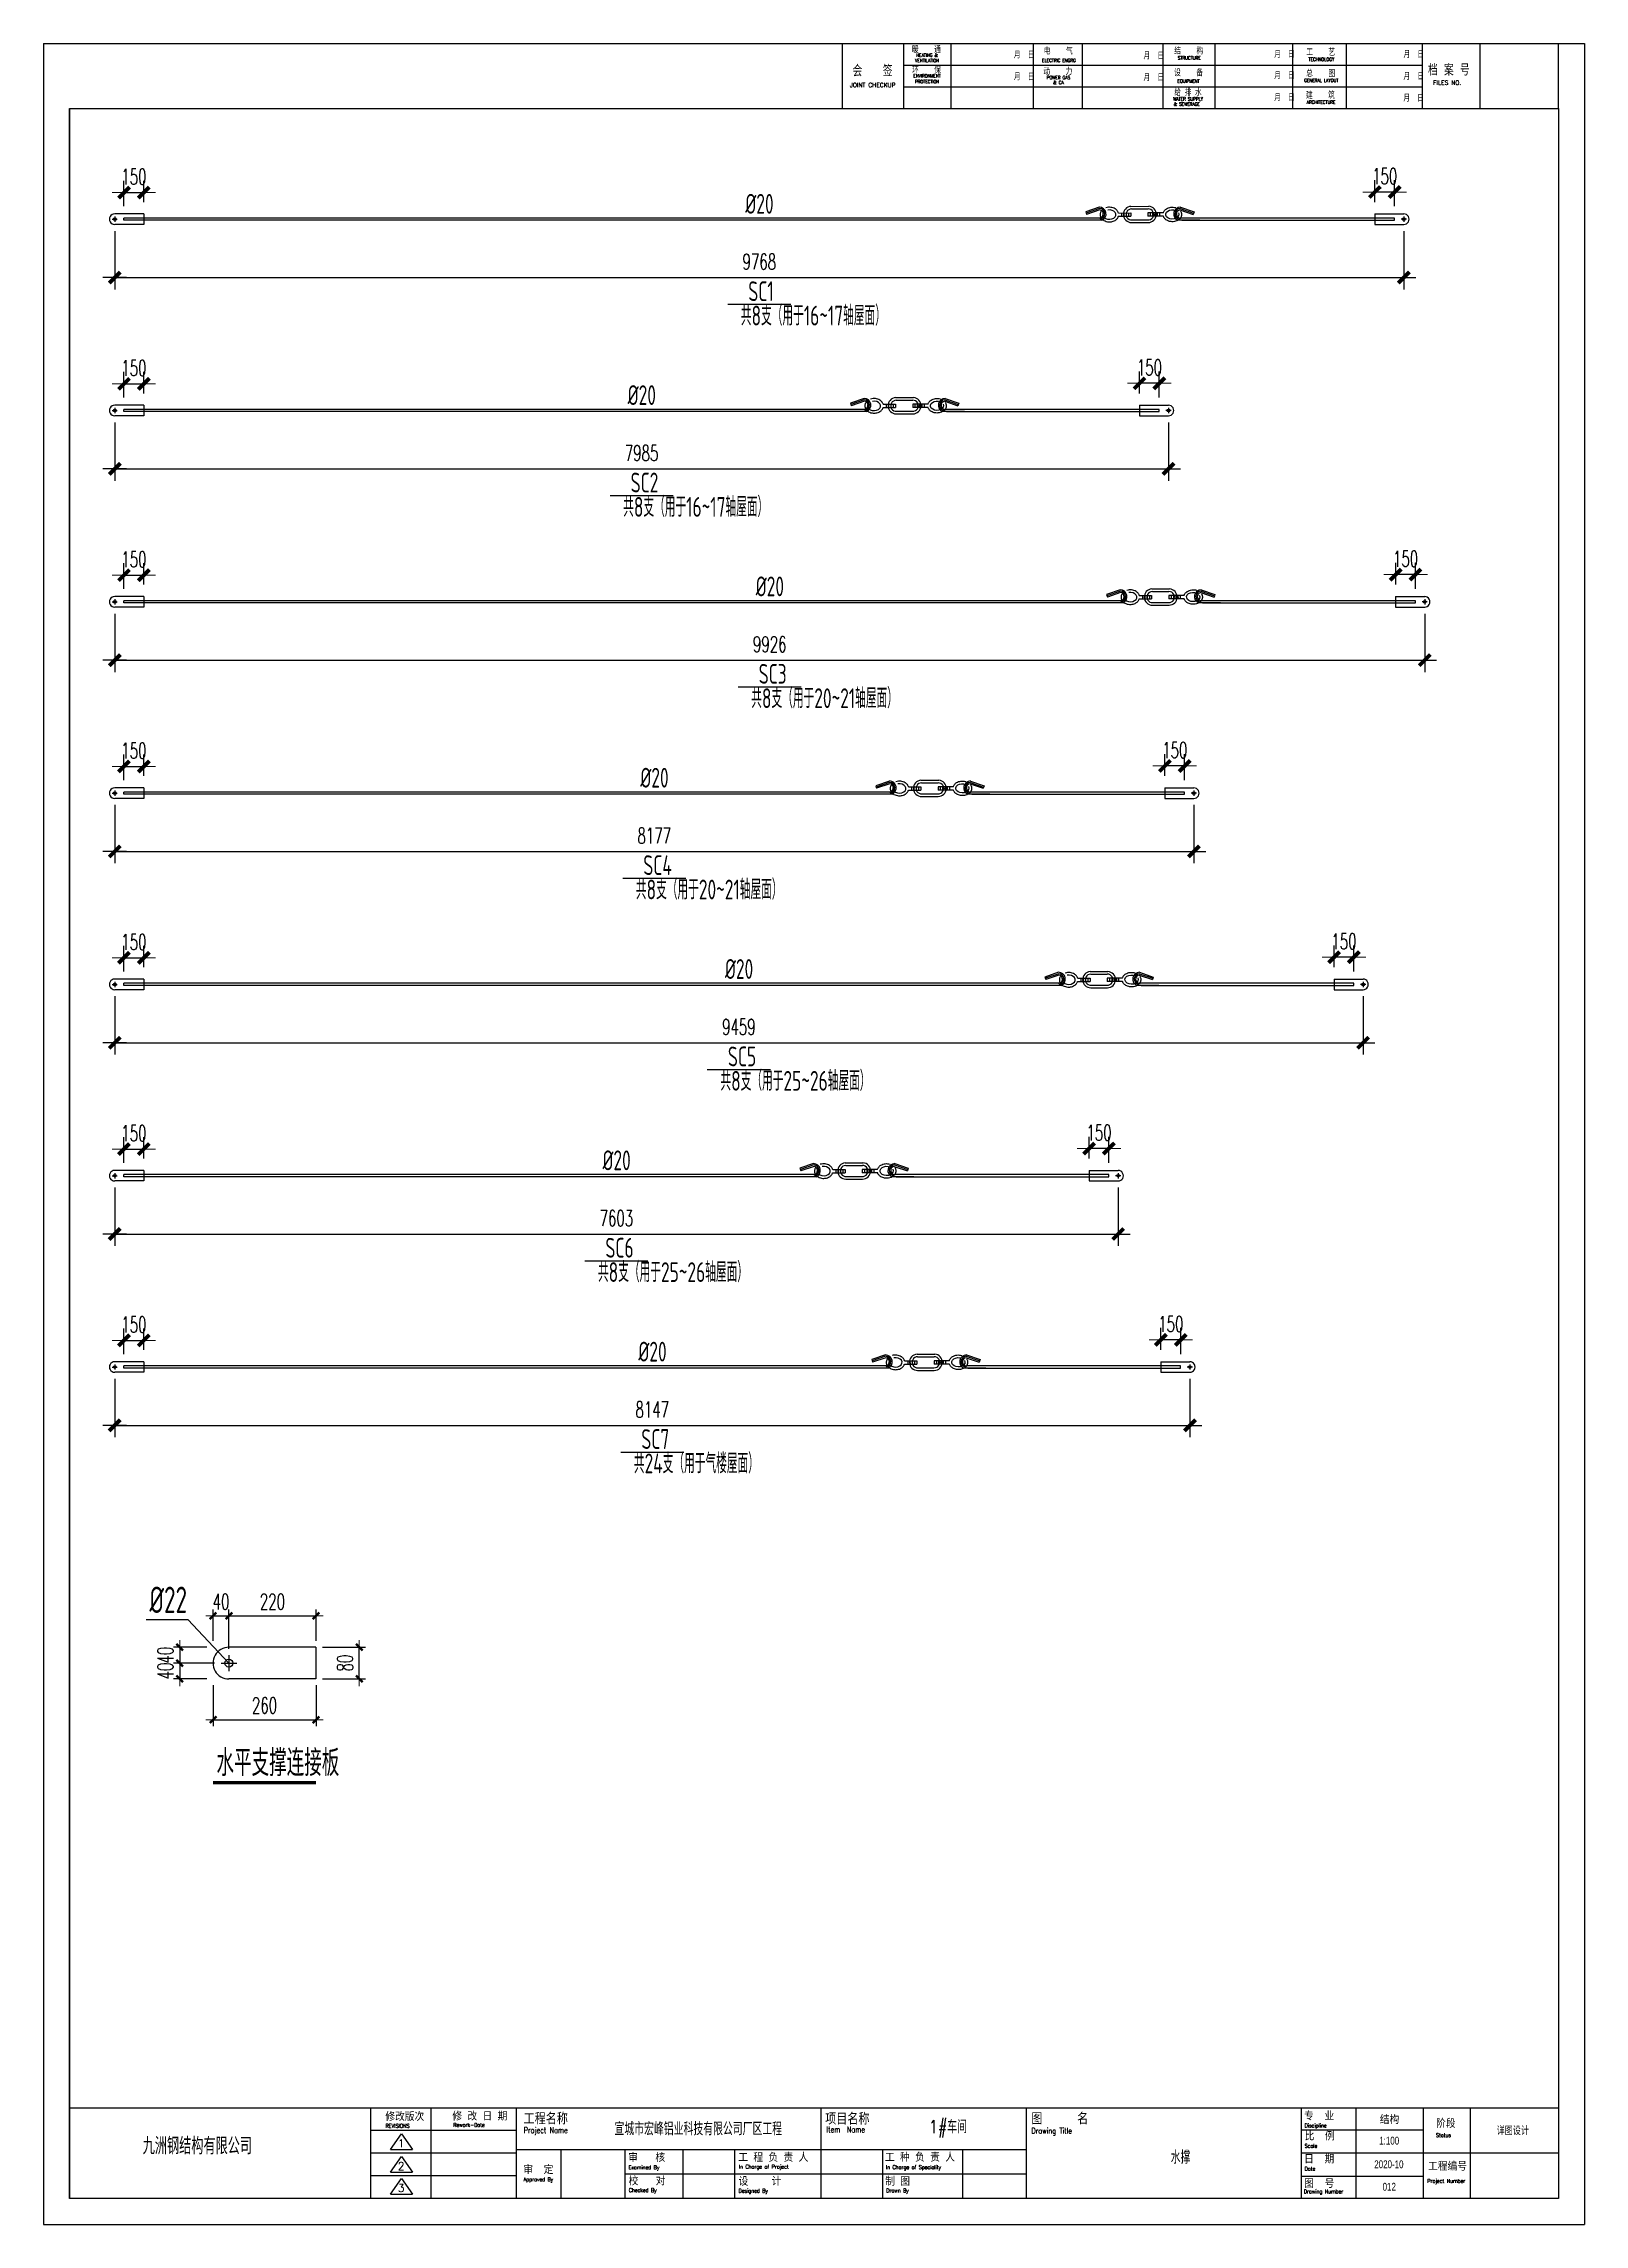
# Model space of a CAD drawing. Header units: inches. Extents: x 129725932 to 129894734, y 55771230 to 55809283.
# Drawn here: x 129797426 to 129809101, y 55771230 to 55787759 of the extents above; entities that cross this region are included whole.
import ezdxf
from ezdxf.enums import TextEntityAlignment as Align

# ---------------------------------------------------------------- set-up
doc = ezdxf.new("R2010")
doc.units = ezdxf.units.IN
doc.header["$MEASUREMENT"] = 0
doc.linetypes.add('CENTER', pattern=[50.8, 31.75, -6.35, 6.35, -6.35])
doc.layers.add('TK', color=140, linetype='Continuous')
doc.layers.add('细线', color=37, linetype='Continuous')
for name, color, linetype, lineweight in [('标注', 8, 'Continuous', 9), ('灰线', 253, 'Continuous', 5), ('轴线层', 1, 'CENTER', 15)]:
    doc.layers.add(name, color=color, linetype=linetype, lineweight=lineweight)
doc.styles.add('ARIAL', font='swisscl.ttf', dxfattribs={"width": 0.7})
doc.styles.add('DIM_FONT', font='romans.shx', dxfattribs={"width": 0.618, "bigfont": '1hztxt.shx'})
doc.styles.add('hz', font='gbenor.shx', dxfattribs={"width": 0.75, "height": 100, "bigfont": 'gbcbig.shx'})
doc.styles.add('HZ1', font='romand.shx', dxfattribs={"width": 0.7, "height": 300, "bigfont": 'hzxy.shx'})
doc.styles.add('HZXY', font='romand.shx', dxfattribs={"bigfont": 'hzxy.shx'})
doc.styles.add('ROMANC', font='romanc.shx', dxfattribs={"width": 0.8, "bigfont": 'hztxt.shx'})
doc.styles.add('ROMAND', font='ROMAND.shx', dxfattribs={"width": 0.85})
doc.styles.get("Standard").update_dxf_attribs({"font": 'txt', "bigfont": 'gbcbig.shx'})
doc.dimstyles.new('WGH(1)', dxfattribs={"dimscale": 1.2, "dimtxt": 100, "dimasz": 0.5, "dimexe": 75, "dimexo": 75, "dimgap": 50, "dimtad": 1, "dimdec": 0, "dimzin": 0, "dimdsep": 46, "dimtxsty": 'DIM_FONT', "dimblk1": '_DIMX', "dimblk2": '_DIMX', "dimsah": 1, "dimcen": 0.09, "dimclrd": 3, "dimclre": 3, "dimclrt": 7, "dimadec": 0, "dimazin": 0, "dimtfac": 1, "dimtdec": 0, "dimtix": 1, "dimtmove": 2, "dimatfit": 3, "dimldrblk": '_DIMX', "dimfxl": 0, "dimtolj": 1, "dimtzin": 0, "dimarcsym": 0})
doc.dimstyles.new('WGH(3)', dxfattribs={"dimscale": 1.2, "dimtxt": 100, "dimasz": 0.3, "dimexe": 40, "dimexo": 40, "dimgap": 40, "dimtad": 1, "dimdec": 0, "dimlfac": 0.333333, "dimzin": 0, "dimdsep": 46, "dimtxsty": 'DIM_FONT', "dimblk1": '_DIMX', "dimblk2": '_DIMX', "dimsah": 1, "dimcen": 0.09, "dimclrd": 3, "dimclre": 3, "dimclrt": 7, "dimadec": 0, "dimazin": 0, "dimtfac": 1, "dimtdec": 0, "dimtix": 1, "dimtmove": 2, "dimatfit": 3, "dimldrblk": '_DIMX', "dimfxl": 0, "dimtolj": 1, "dimtzin": 0, "dimarcsym": 0})

msp = doc.modelspace()

# ---------------------------------------------------------------- texts
at = {"insert": (129798227.8, 55776063.7), "char_height": 200, "width": 1059.043, "attachment_point": 1, "style": 'hz'}
msp.add_mtext('%%C22', dxfattribs=at)
at = {"layer": '细线', "color": 4, "lineweight": -3, "style": 'DIM_FONT', "width": 0.7}
msp.add_text('水平支撑连接板', height=200, dxfattribs=at).set_placement((129798735.9, 55774627.5))
at = {"layer": '轴线层', "color": 4, "linetype": 'ByBlock', "char_height": 150, "width": 1506.743, "attachment_point": 1, "style": 'hz'}
for s, insert in [('%%C20', (129802743.2, 55786619.8)), ('SC1', (129802765.3, 55785957.1)), ('共8支（用于16~17轴屋面）', (129802709, 55785772.5)), ('%%C20', (129801851.7, 55785169.8)), ('SC2', (129801873.8, 55784507.1)), ('共8支（用于16~17轴屋面）', (129801817.5, 55784322.5)), ('%%C20', (129802822.2, 55783719.8)), ('SC3', (129802844.3, 55783057.1)), ('共8支（用于20~21轴屋面）', (129802788, 55782872.5)), ('%%C20', (129801947.7, 55782269.8)), ('SC4', (129801969.8, 55781607.1)), ('共8支（用于20~21轴屋面）', (129801913.5, 55781422.5)), ('%%C20', (129802588.7, 55780819.8)), ('SC5', (129802610.8, 55780157.1)), ('共8支（用于25~26轴屋面）', (129802554.5, 55779972.5)), ('%%C20', (129801660.7, 55779369.8)), ('SC6', (129801682.8, 55778707.1)), ('共8支（用于25~26轴屋面）', (129801626.5, 55778522.5)), ('%%C20', (129801932.7, 55777919.8)), ('SC7', (129801954.8, 55777257.1)), ('共24支（用于气楼屋面）', (129801898.5, 55777072.5))]:
    msp.add_mtext(s, dxfattribs=dict(at, insert=insert))

# ---------------------------------------------------------------- blocks, each defined once
blk = doc.blocks.new('11111')
at = {"layer": 'TK', "lineweight": -3}
for p, q in [((6334426, 2886357), (6334426, 2870307)), ((6334426, 2886357), (6345762, 2886357)), ((6340303, 2885880), (6340303, 2886357)), ((6340303, 2885880), (6340303, 2886357)), ((6340754, 2885880), (6340754, 2886357)), ((6341104, 2885880), (6341104, 2886357)), ((6341709, 2885880), (6341709, 2886357)), ((6342070, 2885880), (6342070, 2886357)), ((6342663, 2885880), (6342663, 2886357)), ((6343045, 2885880), (6343045, 2886357)), ((6343617, 2885880), (6343617, 2886357)), ((6344011, 2885880), (6344011, 2886357)), ((6344571, 2885880), (6344571, 2886357)), ((6344571, 2885880), (6344571, 2886357)), ((6344992, 2886357), (6344992, 2885880)), ((6345571, 2885880), (6345571, 2886357)), ((6345571, 2885880), (6345571, 2886357)), ((6345762, 2886357), (6345762, 2870307)), ((6345762, 2886357), (6345762, 2870307)), ((6340754, 2886198), (6344571, 2886198)), ((6340754, 2886039), (6344571, 2886039)), ((6345571, 2885880), (6345571, 2886113)), ((6345571, 2885880), (6345571, 2886113)), ((6334617, 2885880), (6334617, 2870497)), ((6334617, 2885880), (6345571, 2885880)), ((6334617, 2870497), (6334617, 2885880)), ((6345571, 2885880), (6345571, 2870497)), ((6334617, 2871165), (6345571, 2871165)), ((6334617, 2871165), (6334617, 2870497)), ((6336830, 2871165), (6336830, 2870497)), ((6337276, 2871165), (6337276, 2870497)), ((6337903, 2871165), (6337903, 2870497)), ((6340145, 2871165), (6340145, 2870497)), ((6341654, 2871165), (6341654, 2870497)), ((6341654, 2871165), (6341654, 2870497)), ((6343679, 2871165), (6343679, 2870497)), ((6344080, 2871165), (6344080, 2870497)), ((6344577, 2871165), (6344577, 2870497)), ((6344921, 2871165), (6344921, 2870497)), ((6337903, 2870998), (6336830, 2870998)), ((6336978, 2870858), (6337059, 2870974)), ((6337059, 2870974), (6337141, 2870858)), ((6344577, 2871001), (6343679, 2871001)), ((6337903, 2870831), (6336830, 2870831)), ((6336978, 2870858), (6337141, 2870858)), ((6336978, 2870690), (6337059, 2870806)), ((6337059, 2870806), (6337141, 2870690)), ((6337903, 2870858), (6341654, 2870858)), ((6338232, 2870858), (6338232, 2870497)), ((6338703, 2870858), (6338703, 2870497)), ((6339128, 2870858), (6339128, 2870497)), ((6339509, 2870858), (6339509, 2870497)), ((6340599, 2870858), (6340599, 2870497)), ((6341186, 2870858), (6341186, 2870497)), ((6345571, 2870832), (6343679, 2870832)), ((6337903, 2870664), (6336830, 2870664)), ((6336978, 2870690), (6337141, 2870690)), ((6336978, 2870529), (6337059, 2870644)), ((6337059, 2870644), (6337141, 2870529)), ((6338703, 2870678), (6341654, 2870678)), ((6344577, 2870658), (6343679, 2870658)), ((6345571, 2870497), (6334617, 2870497)), ((6336978, 2870529), (6337141, 2870529)), ((6334426, 2870307), (6345762, 2870307))]:
    blk.add_line(p, q, dxfattribs=at)
at = {"layer": 'TK', "lineweight": -3, "text_generation_flag": 6}
for s, height, style, width, p in [('暖    通', 47.7, 'HZ1', 0.8, (6340921, 2886288)), ('会   签', 84.6, 'HZ1', 0.8, (6340525, 2886115)), ('环    保', 47.7, 'HZ1', 0.8, (6340921, 2886137)), ('VENTILATION', 24.81, 'ROMAND', 0.8, (6340926, 2886220)), ('HEATING &', 24.8, 'ROMAND', 0.8, (6340926, 2886260)), ('  月  日', 47.7, 'HZ1', 0.8, (6341614, 2886249)), ('ELECTRIC ENGRG', 24.81, 'ROMAND', 0.8, (6341896, 2886221)), ('电    气', 47.7, 'HZ1', 0.8, (6341891, 2886277)), ('  月  日', 47.7, 'HZ1', 0.8, (6342568, 2886242)), ('结    构', 47.7, 'HZ1', 0.8, (6342851, 2886278)), ('STRUCTURE', 24.8, 'ROMAND', 0.8, (6342855, 2886239)), ('  月  日', 47.7, 'HZ1', 0.8, (6343530, 2886253)), ('工    艺', 47.7, 'HZ1', 0.8, (6343822, 2886268)), ('TECHNOLOGY', 24.8, 'ROMAND', 0.8, (6343827, 2886229)), ('  月  日', 47.7, 'HZ1', 0.8, (6344481, 2886252)), ('JOINT CHECKUP', 31.71, 'ROMANC', 1, (6340526, 2886036)), ('ENVIRONMENT', 24.81, 'ROMAND', 0.8, (6340926, 2886107)), ('PROTECTION', 24.8, 'ROMAND', 0.8, (6340926, 2886065)), ('  月  日', 47.7, 'HZ1', 0.8, (6341614, 2886088)), ('动    力', 47.7, 'HZ1', 0.8, (6341888, 2886126)), ('POWER GAS', 24.8, 'ROMAND', 0.8, (6341893, 2886095)), ('& CA', 25.4, 'ROMAND', 0.8, (6341893, 2886058)), ('  月  日', 47.7, 'HZ1', 0.8, (6342568, 2886082)), ('设    备', 47.7, 'HZ1', 0.8, (6342850, 2886117)), ('给 排 水', 47.7, 'HZ1', 0.8, (6342846, 2885972)), ('EQUIPMENT', 24.8, 'ROMAND', 0.8, (6342850, 2886069)), ('  月  日', 47.7, 'HZ1', 0.8, (6343530, 2886097)), ('GENERAL LAYOUT', 24.81, 'ROMAND', 0.8, (6343827, 2886074)), ('总    图', 47.7, 'HZ1', 0.8, (6343822, 2886112)), ('  月  日', 47.7, 'HZ1', 0.8, (6344481, 2886091)), ('FILES NO.', 31.7, 'ROMANC', 1, (6344753, 2886054)), ('WATER SUPPLY', 24.81, 'ROMAND', 0.8, (6342847, 2885937)), ('& SEWERAGE', 24.8, 'ROMAND', 0.8, (6342837, 2885900)), ('  月  日', 47.7, 'HZ1', 0.8, (6343530, 2885935)), ('建    筑', 47.7, 'HZ1', 0.8, (6343820, 2885952)), ('ARCHITECTURE', 24.81, 'ROMAND', 0.8, (6343825, 2885914)), ('  月  日', 47.7, 'HZ1', 0.8, (6344480, 2885931))]:
    blk.add_text(s, height=height, rotation=180, dxfattribs=dict(at, style=style, width=width)).set_placement(p, align=Align.CENTER)
for s, height, style, width, p in [('档 案 号', 84.6, 'HZ1', 0.8, (6344612, 2886122)), ('REVISIONS', 28.6, 'ROMANC', 0.75, (6336941, 2871018)), ('Rework-Date', 28.63, 'ROMANC', 0.75, (6337440, 2871024)), ('Project Name', 41.99, 'ROMANC', 0.75, (6337958, 2870979)), ('Item  Name', 42, 'ROMANC', 0.75, (6340186, 2870984)), ('Drawing Title', 41.99, 'ROMANC', 0.75, (6341694, 2870975)), ('Discipline', 28.6, 'ROMANC', 0.75, (6343704, 2871020)), ('Status', 28.6, 'ROMANC', 0.75, (6344670, 2870949)), ('Scale', 28.6, 'ROMANC', 0.75, (6343704, 2870870)), ('Approved By', 28.63, 'ROMANC', 0.75, (6337957, 2870624)), ('Examined By', 28.63, 'ROMANC', 0.75, (6338729, 2870712)), ('In Charge of Project', 28.63, 'ROMANC', 0.75, (6339541, 2870717)), ('In Charge of Speciality', 28.63, 'ROMANC', 0.75, (6340623, 2870713)), ('Date', 28.6, 'ROMANC', 0.75, (6343704, 2870702)), ('Project Number', 28.63, 'ROMANC', 0.75, (6344607, 2870612)), ('Checked By', 28.6, 'ROMANC', 0.75, (6338731, 2870544)), ('Designed By', 28.63, 'ROMANC', 0.75, (6339539, 2870540)), ('Drawn By', 28.6, 'ROMANC', 0.75, (6340626, 2870542)), ('Drawing Number', 28.63, 'ROMANC', 0.75, (6343698, 2870535))]:
    blk.add_text(s, height=height, rotation=180, dxfattribs=dict(at, style=style, width=width)).set_placement(p)
at = {"layer": 'TK', "lineweight": -3, "style": 'HZXY', "width": 1}
for s, height, p in [('修改版次', 57.3, (6336940, 2871069)), ('修 改 日 期', 57.3, (6337433, 2871072)), ('工程名称', 85.9, (6337957, 2871042)), ('项目名称', 85.9, (6340176, 2871041)), ('图    名', 85.9, (6341693, 2871042)), ('专  业', 57.3, (6343700, 2871073)), ('比  例', 57.3, (6343704, 2870925)), ('阶段', 57.3, (6344671, 2871018)), ('审   核', 57.3, (6338727, 2870767)), ('工 程 负 责 人', 57.3, (6339537, 2870768)), ('工 种 负 责 人', 57.3, (6340616, 2870769)), ('日  期', 57.3, (6343700, 2870756)), ('审  定 ', 57.3, (6337955, 2870678)), ('校   对', 57.3, (6338730, 2870595)), ('设    计 ', 57.3, (6339539, 2870592)), ('制 图', 57.3, (6340618, 2870592)), ('图  号', 57.3, (6343701, 2870576)), ('工程编号', 57.3, (6344612, 2870703))]:
    blk.add_text(s, height=height, dxfattribs=at).set_placement(p)
at = {"layer": 'TK', "width": 1}
blk.add_text('九洲钢结构有限公司', height=124.1, dxfattribs=at).set_placement((6335155, 2870822))
at = {"layer": 'TK', "lineweight": -3}
for tag, height, style, width, p in [('DISCIPLINE', 57.3, 'HZXY', 1, (6344329, 2871083)), ('版本号', 57.3, 'HZXY', 1, (6337057, 2870904)), ('REWORK-DATE', 57.3, 'ARIAL', 1, (6337574, 2870911)), ('PROJECT-NAME', 95.4, 'HZXY', 0.8, (6339243, 2871015)), ('ITEM-NAME', 95.4, 'HZXY', 0.8, (6341080, 2871019)), ('DRAWING-TITLE', 95.4, 'HZXY', 0.8, (6342797, 2870944)), ('SCALE', 57.3, 'ARIAL', 1, (6344326, 2870923)), ('STATUS', 57.3, 'HZXY', 0.8, (6345236, 2871000)), ('REWORK-DATE', 57.3, 'ARIAL', 1, (6337574, 2870744)), ('DRAWING-TITLE', 95.4, 'HZXY', 0.8, (6342791, 2870805)), ('DATE', 57.3, 'ARIAL', 1, (6344324, 2870749)), ('版本号', 57.3, 'HZXY', 1, (6337057, 2870736)), ('DRAWING-TITLE', 95.4, 'HZXY', 0.8, (6342793, 2870673)), ('DRAWING-NUMBER', 57.3, 'ARIAL', 1, (6344327, 2870584)), ('PROJECT-NUMBER', 57.3, 'ARIAL', 0.9, (6345225, 2870673)), ('版本号', 57.3, 'HZXY', 1, (6337057, 2870574)), ('REWORK-DATE', 57.3, 'ARIAL', 1, (6337574, 2870577))]:
    blk.add_attdef(tag, text='', height=height, dxfattribs=dict(at, style=style, width=width)).set_placement(p, align=Align.MIDDLE)
blk = doc.blocks.new('_DIMX')
blk.add_line((-150, 0), (150, 0))
at = {"const_width": 50}
blk.add_lwpolyline([(-70, -70), (70, 70)], dxfattribs=at)
blk = doc.blocks.new('*D883')
at = {"color": 3, "lineweight": -2}
for p, q in [((129797965, 55786338), (129797965, 55785896)), ((129807733, 55786338), (129807733, 55785896)), ((129797965, 55785986), (129807732, 55785986))]:
    blk.add_line(p, q, dxfattribs=at)
at = {"layer": 'Defpoints', "color": 0}
for p in [(129797965, 55786428), (129807733, 55786428), (129807733, 55785986)]:
    blk.add_point(p, dxfattribs=at)
at = {"color": 3, "lineweight": -2, "xscale": 0.5999999999999995, "yscale": 0.5999999999999995, "zscale": 0.5999999999999995, "rotation": 180}
blk.add_blockref('_DIMX', (129797965, 55785986), dxfattribs=at)
at = {"color": 3, "lineweight": -2, "xscale": 0.5999999999999995, "yscale": 0.5999999999999995, "zscale": 0.5999999999999995}
blk.add_blockref('_DIMX', (129807733, 55785986), dxfattribs=at)
at = {"color": 7, "insert": (129802849, 55786106), "char_height": 120, "attachment_point": 5, "style": 'DIM_FONT'}
blk.add_mtext('\\A1;9768', dxfattribs=at)
blk = doc.blocks.new('*D884')
at = {"layer": 'Defpoints', "color": 0}
for p in [(129798185, 55786630), (129798035, 55786436), (129798185, 55786468)]:
    blk.add_point(p, dxfattribs=at)
at = {"layer": '标注', "color": 3, "lineweight": -2}
for p, q in [((129798034, 55786630), (129798033, 55786630)), ((129798035, 55786526), (129798035, 55786720)), ((129798035, 55786630), (129798185, 55786630)), ((129798185, 55786558), (129798185, 55786720)), ((129798185, 55786630), (129798186, 55786630))]:
    blk.add_line(p, q, dxfattribs=at)
at = {"layer": '标注', "color": 3, "lineweight": -2, "xscale": 0.5999999999999995, "yscale": 0.5999999999999995, "zscale": 0.5999999999999995}
blk.add_blockref('_DIMX', (129798035, 55786630), dxfattribs=at)
at = {"layer": '标注', "color": 3, "lineweight": -2, "xscale": 0.5999999999999995, "yscale": 0.5999999999999995, "zscale": 0.5999999999999995, "rotation": 180}
blk.add_blockref('_DIMX', (129798185, 55786630), dxfattribs=at)
at = {"layer": '标注', "color": 7, "insert": (129798110, 55786750), "char_height": 120, "attachment_point": 5, "style": 'DIM_FONT'}
blk.add_mtext('\\A1;150', dxfattribs=at)
blk = doc.blocks.new('*D885')
at = {"layer": 'Defpoints', "color": 0}
for p in [(129807513, 55786634), (129807513, 55786468), (129807663, 55786436)]:
    blk.add_point(p, dxfattribs=at)
at = {"layer": '标注', "color": 3, "lineweight": -2}
for p, q in [((129807512, 55786634), (129807511, 55786634)), ((129807513, 55786558), (129807513, 55786724)), ((129807663, 55786634), (129807513, 55786634)), ((129807663, 55786526), (129807663, 55786724)), ((129807663, 55786634), (129807664, 55786634))]:
    blk.add_line(p, q, dxfattribs=at)
at = {"layer": '标注', "color": 3, "lineweight": -2, "xscale": 0.5999999999999995, "yscale": 0.5999999999999995, "zscale": 0.5999999999999995}
blk.add_blockref('_DIMX', (129807513, 55786634), dxfattribs=at)
at = {"layer": '标注', "color": 3, "lineweight": -2, "xscale": 0.5999999999999995, "yscale": 0.5999999999999995, "zscale": 0.5999999999999995, "rotation": 180}
blk.add_blockref('_DIMX', (129807663, 55786634), dxfattribs=at)
at = {"layer": '标注', "color": 7, "insert": (129807588, 55786754), "char_height": 120, "attachment_point": 5, "style": 'DIM_FONT'}
blk.add_mtext('\\A1;150', dxfattribs=at)
blk = doc.blocks.new('*D914')
at = {"color": 3, "lineweight": -2}
for p, q in [((129797965, 55784888), (129797965, 55784446)), ((129805950, 55784888), (129805950, 55784446)), ((129797965, 55784536), (129805949, 55784536))]:
    blk.add_line(p, q, dxfattribs=at)
at = {"layer": 'Defpoints', "color": 0}
for p in [(129797965, 55784978), (129805950, 55784978), (129805950, 55784536)]:
    blk.add_point(p, dxfattribs=at)
at = {"color": 3, "lineweight": -2, "xscale": 0.5999999999999995, "yscale": 0.5999999999999995, "zscale": 0.5999999999999995, "rotation": 180}
blk.add_blockref('_DIMX', (129797965, 55784536), dxfattribs=at)
at = {"color": 3, "lineweight": -2, "xscale": 0.5999999999999995, "yscale": 0.5999999999999995, "zscale": 0.5999999999999995}
blk.add_blockref('_DIMX', (129805950, 55784536), dxfattribs=at)
at = {"color": 7, "insert": (129801957, 55784656), "char_height": 120, "attachment_point": 5, "style": 'DIM_FONT'}
blk.add_mtext('\\A1;7985', dxfattribs=at)
blk = doc.blocks.new('*D915')
at = {"layer": 'Defpoints', "color": 0}
for p in [(129798185, 55785180), (129798035, 55784986), (129798185, 55785018)]:
    blk.add_point(p, dxfattribs=at)
at = {"layer": '标注', "color": 3, "lineweight": -2}
for p, q in [((129798035, 55785076), (129798035, 55785270)), ((129798185, 55785108), (129798185, 55785270)), ((129798034, 55785180), (129798033, 55785180)), ((129798035, 55785180), (129798185, 55785180)), ((129798185, 55785180), (129798186, 55785180))]:
    blk.add_line(p, q, dxfattribs=at)
at = {"layer": '标注', "color": 3, "lineweight": -2, "xscale": 0.5999999999999995, "yscale": 0.5999999999999995, "zscale": 0.5999999999999995}
blk.add_blockref('_DIMX', (129798035, 55785180), dxfattribs=at)
at = {"layer": '标注', "color": 3, "lineweight": -2, "xscale": 0.5999999999999995, "yscale": 0.5999999999999995, "zscale": 0.5999999999999995, "rotation": 180}
blk.add_blockref('_DIMX', (129798185, 55785180), dxfattribs=at)
at = {"layer": '标注', "color": 7, "insert": (129798110, 55785300), "char_height": 120, "attachment_point": 5, "style": 'DIM_FONT'}
blk.add_mtext('\\A1;150', dxfattribs=at)
blk = doc.blocks.new('*D916')
at = {"layer": 'Defpoints', "color": 0}
for p in [(129805730, 55785184), (129805730, 55785018), (129805880, 55784986)]:
    blk.add_point(p, dxfattribs=at)
at = {"layer": '标注', "color": 3, "lineweight": -2}
for p, q in [((129805730, 55785108), (129805730, 55785274)), ((129805880, 55785076), (129805880, 55785274)), ((129805729, 55785184), (129805728, 55785184)), ((129805880, 55785184), (129805730, 55785184)), ((129805880, 55785184), (129805881, 55785184))]:
    blk.add_line(p, q, dxfattribs=at)
at = {"layer": '标注', "color": 3, "lineweight": -2, "xscale": 0.5999999999999995, "yscale": 0.5999999999999995, "zscale": 0.5999999999999995}
blk.add_blockref('_DIMX', (129805730, 55785184), dxfattribs=at)
at = {"layer": '标注', "color": 3, "lineweight": -2, "xscale": 0.5999999999999995, "yscale": 0.5999999999999995, "zscale": 0.5999999999999995, "rotation": 180}
blk.add_blockref('_DIMX', (129805880, 55785184), dxfattribs=at)
at = {"layer": '标注', "color": 7, "insert": (129805805, 55785304), "char_height": 120, "attachment_point": 5, "style": 'DIM_FONT'}
blk.add_mtext('\\A1;150', dxfattribs=at)
blk = doc.blocks.new('*D917')
at = {"color": 3, "lineweight": -2}
for p, q in [((129797965, 55783438), (129797965, 55782996)), ((129807891, 55783438), (129807891, 55782996)), ((129797965, 55783086), (129807890, 55783086))]:
    blk.add_line(p, q, dxfattribs=at)
at = {"layer": 'Defpoints', "color": 0}
for p in [(129797965, 55783528), (129807891, 55783528), (129807891, 55783086)]:
    blk.add_point(p, dxfattribs=at)
at = {"color": 3, "lineweight": -2, "xscale": 0.5999999999999995, "yscale": 0.5999999999999995, "zscale": 0.5999999999999995, "rotation": 180}
blk.add_blockref('_DIMX', (129797965, 55783086), dxfattribs=at)
at = {"color": 3, "lineweight": -2, "xscale": 0.5999999999999995, "yscale": 0.5999999999999995, "zscale": 0.5999999999999995}
blk.add_blockref('_DIMX', (129807891, 55783086), dxfattribs=at)
at = {"color": 7, "insert": (129802928, 55783206), "char_height": 120, "attachment_point": 5, "style": 'DIM_FONT'}
blk.add_mtext('\\A1;9926', dxfattribs=at)
blk = doc.blocks.new('*D918')
at = {"layer": 'Defpoints', "color": 0}
for p in [(129798185, 55783730), (129798035, 55783536), (129798185, 55783568)]:
    blk.add_point(p, dxfattribs=at)
at = {"layer": '标注', "color": 3, "lineweight": -2}
for p, q in [((129798035, 55783626), (129798035, 55783820)), ((129798185, 55783658), (129798185, 55783820)), ((129798034, 55783730), (129798033, 55783730)), ((129798035, 55783730), (129798185, 55783730)), ((129798185, 55783730), (129798186, 55783730))]:
    blk.add_line(p, q, dxfattribs=at)
at = {"layer": '标注', "color": 3, "lineweight": -2, "xscale": 0.5999999999999995, "yscale": 0.5999999999999995, "zscale": 0.5999999999999995}
blk.add_blockref('_DIMX', (129798035, 55783730), dxfattribs=at)
at = {"layer": '标注', "color": 3, "lineweight": -2, "xscale": 0.5999999999999995, "yscale": 0.5999999999999995, "zscale": 0.5999999999999995, "rotation": 180}
blk.add_blockref('_DIMX', (129798185, 55783730), dxfattribs=at)
at = {"layer": '标注', "color": 7, "insert": (129798110, 55783850), "char_height": 120, "attachment_point": 5, "style": 'DIM_FONT'}
blk.add_mtext('\\A1;150', dxfattribs=at)
blk = doc.blocks.new('*D919')
at = {"layer": 'Defpoints', "color": 0}
for p in [(129807671, 55783734), (129807671, 55783568), (129807821, 55783536)]:
    blk.add_point(p, dxfattribs=at)
at = {"layer": '标注', "color": 3, "lineweight": -2}
for p, q in [((129807671, 55783658), (129807671, 55783824)), ((129807821, 55783626), (129807821, 55783824)), ((129807670, 55783734), (129807669, 55783734)), ((129807821, 55783734), (129807671, 55783734)), ((129807821, 55783734), (129807822, 55783734))]:
    blk.add_line(p, q, dxfattribs=at)
at = {"layer": '标注', "color": 3, "lineweight": -2, "xscale": 0.5999999999999995, "yscale": 0.5999999999999995, "zscale": 0.5999999999999995}
blk.add_blockref('_DIMX', (129807671, 55783734), dxfattribs=at)
at = {"layer": '标注', "color": 3, "lineweight": -2, "xscale": 0.5999999999999995, "yscale": 0.5999999999999995, "zscale": 0.5999999999999995, "rotation": 180}
blk.add_blockref('_DIMX', (129807821, 55783734), dxfattribs=at)
at = {"layer": '标注', "color": 7, "insert": (129807746, 55783854), "char_height": 120, "attachment_point": 5, "style": 'DIM_FONT'}
blk.add_mtext('\\A1;150', dxfattribs=at)
blk = doc.blocks.new('*D920')
at = {"color": 3, "lineweight": -2}
for p, q in [((129797965, 55781988), (129797965, 55781546)), ((129806142, 55781988), (129806142, 55781546)), ((129797965, 55781636), (129806141, 55781636))]:
    blk.add_line(p, q, dxfattribs=at)
at = {"layer": 'Defpoints', "color": 0}
for p in [(129797965, 55782078), (129806142, 55782078), (129806142, 55781636)]:
    blk.add_point(p, dxfattribs=at)
at = {"color": 3, "lineweight": -2, "xscale": 0.5999999999999995, "yscale": 0.5999999999999995, "zscale": 0.5999999999999995, "rotation": 180}
blk.add_blockref('_DIMX', (129797965, 55781636), dxfattribs=at)
at = {"color": 3, "lineweight": -2, "xscale": 0.5999999999999995, "yscale": 0.5999999999999995, "zscale": 0.5999999999999995}
blk.add_blockref('_DIMX', (129806142, 55781636), dxfattribs=at)
at = {"color": 7, "insert": (129802053, 55781756), "char_height": 120, "attachment_point": 5, "style": 'DIM_FONT'}
blk.add_mtext('\\A1;8177', dxfattribs=at)
blk = doc.blocks.new('*D921')
at = {"layer": 'Defpoints', "color": 0}
for p in [(129798185, 55782280), (129798035, 55782086), (129798185, 55782118)]:
    blk.add_point(p, dxfattribs=at)
at = {"layer": '标注', "color": 3, "lineweight": -2}
for p, q in [((129798035, 55782176), (129798035, 55782370)), ((129798185, 55782208), (129798185, 55782370)), ((129798034, 55782280), (129798033, 55782280)), ((129798035, 55782280), (129798185, 55782280)), ((129798185, 55782280), (129798186, 55782280))]:
    blk.add_line(p, q, dxfattribs=at)
at = {"layer": '标注', "color": 3, "lineweight": -2, "xscale": 0.5999999999999995, "yscale": 0.5999999999999995, "zscale": 0.5999999999999995}
blk.add_blockref('_DIMX', (129798035, 55782280), dxfattribs=at)
at = {"layer": '标注', "color": 3, "lineweight": -2, "xscale": 0.5999999999999995, "yscale": 0.5999999999999995, "zscale": 0.5999999999999995, "rotation": 180}
blk.add_blockref('_DIMX', (129798185, 55782280), dxfattribs=at)
at = {"layer": '标注', "color": 7, "insert": (129798110, 55782400), "char_height": 120, "attachment_point": 5, "style": 'DIM_FONT'}
blk.add_mtext('\\A1;150', dxfattribs=at)
blk = doc.blocks.new('*D922')
at = {"layer": 'Defpoints', "color": 0}
for p in [(129805922, 55782284), (129805922, 55782118), (129806072, 55782086)]:
    blk.add_point(p, dxfattribs=at)
at = {"layer": '标注', "color": 3, "lineweight": -2}
for p, q in [((129805922, 55782208), (129805922, 55782374)), ((129806072, 55782176), (129806072, 55782374)), ((129805921, 55782284), (129805920, 55782284)), ((129806072, 55782284), (129805922, 55782284)), ((129806072, 55782284), (129806073, 55782284))]:
    blk.add_line(p, q, dxfattribs=at)
at = {"layer": '标注', "color": 3, "lineweight": -2, "xscale": 0.5999999999999995, "yscale": 0.5999999999999995, "zscale": 0.5999999999999995}
blk.add_blockref('_DIMX', (129805922, 55782284), dxfattribs=at)
at = {"layer": '标注', "color": 3, "lineweight": -2, "xscale": 0.5999999999999995, "yscale": 0.5999999999999995, "zscale": 0.5999999999999995, "rotation": 180}
blk.add_blockref('_DIMX', (129806072, 55782284), dxfattribs=at)
at = {"layer": '标注', "color": 7, "insert": (129805997, 55782404), "char_height": 120, "attachment_point": 5, "style": 'DIM_FONT'}
blk.add_mtext('\\A1;150', dxfattribs=at)
blk = doc.blocks.new('*D923')
at = {"color": 3, "lineweight": -2}
for p, q in [((129797965, 55780538), (129797965, 55780096)), ((129807424, 55780538), (129807424, 55780096)), ((129797965, 55780186), (129807423, 55780186))]:
    blk.add_line(p, q, dxfattribs=at)
at = {"layer": 'Defpoints', "color": 0}
for p in [(129797965, 55780628), (129807424, 55780628), (129807424, 55780186)]:
    blk.add_point(p, dxfattribs=at)
at = {"color": 3, "lineweight": -2, "xscale": 0.5999999999999995, "yscale": 0.5999999999999995, "zscale": 0.5999999999999995, "rotation": 180}
blk.add_blockref('_DIMX', (129797965, 55780186), dxfattribs=at)
at = {"color": 3, "lineweight": -2, "xscale": 0.5999999999999995, "yscale": 0.5999999999999995, "zscale": 0.5999999999999995}
blk.add_blockref('_DIMX', (129807424, 55780186), dxfattribs=at)
at = {"color": 7, "insert": (129802694, 55780306), "char_height": 120, "attachment_point": 5, "style": 'DIM_FONT'}
blk.add_mtext('\\A1;9459', dxfattribs=at)
blk = doc.blocks.new('*D924')
at = {"layer": 'Defpoints', "color": 0}
for p in [(129798185, 55780830), (129798185, 55780668), (129798035, 55780636)]:
    blk.add_point(p, dxfattribs=at)
at = {"layer": '标注', "color": 3, "lineweight": -2}
for p, q in [((129798034, 55780830), (129798033, 55780830)), ((129798035, 55780726), (129798035, 55780920)), ((129798035, 55780830), (129798185, 55780830)), ((129798185, 55780758), (129798185, 55780920)), ((129798185, 55780830), (129798186, 55780830))]:
    blk.add_line(p, q, dxfattribs=at)
at = {"layer": '标注', "color": 3, "lineweight": -2, "xscale": 0.5999999999999995, "yscale": 0.5999999999999995, "zscale": 0.5999999999999995}
blk.add_blockref('_DIMX', (129798035, 55780830), dxfattribs=at)
at = {"layer": '标注', "color": 3, "lineweight": -2, "xscale": 0.5999999999999995, "yscale": 0.5999999999999995, "zscale": 0.5999999999999995, "rotation": 180}
blk.add_blockref('_DIMX', (129798185, 55780830), dxfattribs=at)
at = {"layer": '标注', "color": 7, "insert": (129798110, 55780950), "char_height": 120, "attachment_point": 5, "style": 'DIM_FONT'}
blk.add_mtext('\\A1;150', dxfattribs=at)
blk = doc.blocks.new('*D925')
at = {"layer": 'Defpoints', "color": 0}
for p in [(129807204, 55780834), (129807204, 55780668), (129807354, 55780636)]:
    blk.add_point(p, dxfattribs=at)
at = {"layer": '标注', "color": 3, "lineweight": -2}
for p, q in [((129807203, 55780834), (129807202, 55780834)), ((129807204, 55780758), (129807204, 55780924)), ((129807354, 55780834), (129807204, 55780834)), ((129807354, 55780726), (129807354, 55780924)), ((129807354, 55780834), (129807355, 55780834))]:
    blk.add_line(p, q, dxfattribs=at)
at = {"layer": '标注', "color": 3, "lineweight": -2, "xscale": 0.5999999999999995, "yscale": 0.5999999999999995, "zscale": 0.5999999999999995}
blk.add_blockref('_DIMX', (129807204, 55780834), dxfattribs=at)
at = {"layer": '标注', "color": 3, "lineweight": -2, "xscale": 0.5999999999999995, "yscale": 0.5999999999999995, "zscale": 0.5999999999999995, "rotation": 180}
blk.add_blockref('_DIMX', (129807354, 55780834), dxfattribs=at)
at = {"layer": '标注', "color": 7, "insert": (129807279, 55780954), "char_height": 120, "attachment_point": 5, "style": 'DIM_FONT'}
blk.add_mtext('\\A1;150', dxfattribs=at)
blk = doc.blocks.new('*D926')
at = {"color": 3, "lineweight": -2}
for p, q in [((129797965, 55779088), (129797965, 55778646)), ((129805568, 55779088), (129805568, 55778646)), ((129797965, 55778736), (129805567, 55778736))]:
    blk.add_line(p, q, dxfattribs=at)
at = {"layer": 'Defpoints', "color": 0}
for p in [(129797965, 55779178), (129805568, 55779178), (129805568, 55778736)]:
    blk.add_point(p, dxfattribs=at)
at = {"color": 3, "lineweight": -2, "xscale": 0.5999999999999995, "yscale": 0.5999999999999995, "zscale": 0.5999999999999995, "rotation": 180}
blk.add_blockref('_DIMX', (129797965, 55778736), dxfattribs=at)
at = {"color": 3, "lineweight": -2, "xscale": 0.5999999999999995, "yscale": 0.5999999999999995, "zscale": 0.5999999999999995}
blk.add_blockref('_DIMX', (129805568, 55778736), dxfattribs=at)
at = {"color": 7, "insert": (129801766, 55778856), "char_height": 120, "attachment_point": 5, "style": 'DIM_FONT'}
blk.add_mtext('\\A1;7603', dxfattribs=at)
blk = doc.blocks.new('*D927')
at = {"layer": 'Defpoints', "color": 0}
for p in [(129798185, 55779380), (129798035, 55779186), (129798185, 55779218)]:
    blk.add_point(p, dxfattribs=at)
at = {"layer": '标注', "color": 3, "lineweight": -2}
for p, q in [((129798034, 55779380), (129798033, 55779380)), ((129798035, 55779276), (129798035, 55779470)), ((129798035, 55779380), (129798185, 55779380)), ((129798185, 55779308), (129798185, 55779470)), ((129798185, 55779380), (129798186, 55779380))]:
    blk.add_line(p, q, dxfattribs=at)
at = {"layer": '标注', "color": 3, "lineweight": -2, "xscale": 0.5999999999999995, "yscale": 0.5999999999999995, "zscale": 0.5999999999999995}
blk.add_blockref('_DIMX', (129798035, 55779380), dxfattribs=at)
at = {"layer": '标注', "color": 3, "lineweight": -2, "xscale": 0.5999999999999995, "yscale": 0.5999999999999995, "zscale": 0.5999999999999995, "rotation": 180}
blk.add_blockref('_DIMX', (129798185, 55779380), dxfattribs=at)
at = {"layer": '标注', "color": 7, "insert": (129798110, 55779500), "char_height": 120, "attachment_point": 5, "style": 'DIM_FONT'}
blk.add_mtext('\\A1;150', dxfattribs=at)
blk = doc.blocks.new('*D928')
at = {"layer": 'Defpoints', "color": 0}
for p in [(129805348, 55779384), (129805348, 55779218), (129805498, 55779186)]:
    blk.add_point(p, dxfattribs=at)
at = {"layer": '标注', "color": 3, "lineweight": -2}
for p, q in [((129805347, 55779384), (129805346, 55779384)), ((129805348, 55779308), (129805348, 55779474)), ((129805498, 55779384), (129805348, 55779384)), ((129805498, 55779276), (129805498, 55779474)), ((129805498, 55779384), (129805499, 55779384))]:
    blk.add_line(p, q, dxfattribs=at)
at = {"layer": '标注', "color": 3, "lineweight": -2, "xscale": 0.5999999999999995, "yscale": 0.5999999999999995, "zscale": 0.5999999999999995}
blk.add_blockref('_DIMX', (129805348, 55779384), dxfattribs=at)
at = {"layer": '标注', "color": 3, "lineweight": -2, "xscale": 0.5999999999999995, "yscale": 0.5999999999999995, "zscale": 0.5999999999999995, "rotation": 180}
blk.add_blockref('_DIMX', (129805498, 55779384), dxfattribs=at)
at = {"layer": '标注', "color": 7, "insert": (129805423, 55779504), "char_height": 120, "attachment_point": 5, "style": 'DIM_FONT'}
blk.add_mtext('\\A1;150', dxfattribs=at)
blk = doc.blocks.new('*D929')
at = {"color": 3, "lineweight": -2}
for p, q in [((129797965, 55777638), (129797965, 55777196)), ((129806112, 55777638), (129806112, 55777196)), ((129797965, 55777286), (129806111, 55777286))]:
    blk.add_line(p, q, dxfattribs=at)
at = {"layer": 'Defpoints', "color": 0}
for p in [(129797965, 55777728), (129806112, 55777728), (129806112, 55777286)]:
    blk.add_point(p, dxfattribs=at)
at = {"color": 3, "lineweight": -2, "xscale": 0.5999999999999995, "yscale": 0.5999999999999995, "zscale": 0.5999999999999995, "rotation": 180}
blk.add_blockref('_DIMX', (129797965, 55777286), dxfattribs=at)
at = {"color": 3, "lineweight": -2, "xscale": 0.5999999999999995, "yscale": 0.5999999999999995, "zscale": 0.5999999999999995}
blk.add_blockref('_DIMX', (129806112, 55777286), dxfattribs=at)
at = {"color": 7, "insert": (129802038, 55777406), "char_height": 120, "attachment_point": 5, "style": 'DIM_FONT'}
blk.add_mtext('\\A1;8147', dxfattribs=at)
blk = doc.blocks.new('*D930')
at = {"layer": 'Defpoints', "color": 0}
for p in [(129798185, 55777930), (129798035, 55777736), (129798185, 55777768)]:
    blk.add_point(p, dxfattribs=at)
at = {"layer": '标注', "color": 3, "lineweight": -2}
for p, q in [((129798035, 55777826), (129798035, 55778020)), ((129798185, 55777858), (129798185, 55778020)), ((129798034, 55777930), (129798033, 55777930)), ((129798035, 55777930), (129798185, 55777930)), ((129798185, 55777930), (129798186, 55777930))]:
    blk.add_line(p, q, dxfattribs=at)
at = {"layer": '标注', "color": 3, "lineweight": -2, "xscale": 0.5999999999999995, "yscale": 0.5999999999999995, "zscale": 0.5999999999999995}
blk.add_blockref('_DIMX', (129798035, 55777930), dxfattribs=at)
at = {"layer": '标注', "color": 3, "lineweight": -2, "xscale": 0.5999999999999995, "yscale": 0.5999999999999995, "zscale": 0.5999999999999995, "rotation": 180}
blk.add_blockref('_DIMX', (129798185, 55777930), dxfattribs=at)
at = {"layer": '标注', "color": 7, "insert": (129798110, 55778050), "char_height": 120, "attachment_point": 5, "style": 'DIM_FONT'}
blk.add_mtext('\\A1;150', dxfattribs=at)
blk = doc.blocks.new('*D931')
at = {"layer": 'Defpoints', "color": 0}
for p in [(129805892, 55777934), (129805892, 55777768), (129806042, 55777736)]:
    blk.add_point(p, dxfattribs=at)
at = {"layer": '标注', "color": 3, "lineweight": -2}
for p, q in [((129805892, 55777858), (129805892, 55778024)), ((129806042, 55777826), (129806042, 55778024)), ((129805891, 55777934), (129805890, 55777934)), ((129806042, 55777934), (129805892, 55777934)), ((129806042, 55777934), (129806043, 55777934))]:
    blk.add_line(p, q, dxfattribs=at)
at = {"layer": '标注', "color": 3, "lineweight": -2, "xscale": 0.5999999999999995, "yscale": 0.5999999999999995, "zscale": 0.5999999999999995}
blk.add_blockref('_DIMX', (129805892, 55777934), dxfattribs=at)
at = {"layer": '标注', "color": 3, "lineweight": -2, "xscale": 0.5999999999999995, "yscale": 0.5999999999999995, "zscale": 0.5999999999999995, "rotation": 180}
blk.add_blockref('_DIMX', (129806042, 55777934), dxfattribs=at)
at = {"layer": '标注', "color": 7, "insert": (129805967, 55778054), "char_height": 120, "attachment_point": 5, "style": 'DIM_FONT'}
blk.add_mtext('\\A1;150', dxfattribs=at)
blk = doc.blocks.new('*D974')
at = {"layer": 'Defpoints', "color": 0}
for p in [(129798830, 55775842), (129798710, 55775604), (129798830, 55775543)]:
    blk.add_point(p, dxfattribs=at)
at = {"layer": '灰线', "color": 3, "lineweight": -2}
for p, q in [((129798710, 55775652), (129798710, 55775890)), ((129798830, 55775591), (129798830, 55775890)), ((129798709, 55775842), (129798709, 55775842)), ((129798710, 55775842), (129798830, 55775842)), ((129798830, 55775842), (129798830, 55775842))]:
    blk.add_line(p, q, dxfattribs=at)
at = {"layer": '灰线', "color": 3, "lineweight": -2, "xscale": 0.3599999999999997, "yscale": 0.3599999999999997, "zscale": 0.3599999999999997}
blk.add_blockref('_DIMX', (129798710, 55775842), dxfattribs=at)
at = {"layer": '灰线', "color": 3, "lineweight": -2, "xscale": 0.3599999999999997, "yscale": 0.3599999999999997, "zscale": 0.3599999999999997, "rotation": 180}
blk.add_blockref('_DIMX', (129798830, 55775842), dxfattribs=at)
at = {"layer": '灰线', "color": 7, "insert": (129798770, 55775950), "char_height": 120, "attachment_point": 5, "style": 'DIM_FONT'}
blk.add_mtext('\\A1;40', dxfattribs=at)
blk = doc.blocks.new('*D975')
at = {"layer": 'Defpoints', "color": 0}
for p in [(129799490, 55775842), (129798830, 55775543), (129799490, 55775604)]:
    blk.add_point(p, dxfattribs=at)
at = {"layer": '灰线', "color": 3, "lineweight": -2}
for p, q in [((129798830, 55775591), (129798830, 55775890)), ((129799490, 55775652), (129799490, 55775890)), ((129798830, 55775842), (129799489, 55775842))]:
    blk.add_line(p, q, dxfattribs=at)
at = {"layer": '灰线', "color": 3, "lineweight": -2, "xscale": 0.3599999999999997, "yscale": 0.3599999999999997, "zscale": 0.3599999999999997, "rotation": 180}
blk.add_blockref('_DIMX', (129798830, 55775842), dxfattribs=at)
at = {"layer": '灰线', "color": 3, "lineweight": -2, "xscale": 0.3599999999999997, "yscale": 0.3599999999999997, "zscale": 0.3599999999999997}
blk.add_blockref('_DIMX', (129799490, 55775842), dxfattribs=at)
at = {"layer": '灰线', "color": 7, "insert": (129799160, 55775950), "char_height": 120, "attachment_point": 5, "style": 'DIM_FONT'}
blk.add_mtext('\\A1;220', dxfattribs=at)
blk = doc.blocks.new('*D976')
at = {"layer": 'Defpoints', "color": 0}
for p in [(129798710, 55775604), (129798457, 55775484), (129798770, 55775484)]:
    blk.add_point(p, dxfattribs=at)
at = {"layer": '灰线', "color": 3, "lineweight": -2}
for p, q in [((129798662, 55775604), (129798409, 55775604)), ((129798457, 55775604), (129798457, 55775604)), ((129798457, 55775604), (129798457, 55775484)), ((129798722, 55775484), (129798409, 55775484)), ((129798457, 55775483), (129798457, 55775483))]:
    blk.add_line(p, q, dxfattribs=at)
at = {"layer": '灰线', "color": 3, "lineweight": -2, "xscale": 0.3599999999999997, "yscale": 0.3599999999999997, "zscale": 0.3599999999999997}
for p, rotation in [((129798457, 55775604), 270), ((129798457, 55775484), 90)]:
    blk.add_blockref('_DIMX', p, dxfattribs=dict(at, rotation=rotation))
at = {"layer": '灰线', "color": 7, "insert": (129798349, 55775544), "char_height": 120, "attachment_point": 5, "rotation": 90, "style": 'DIM_FONT'}
blk.add_mtext('\\A1;40', dxfattribs=at)
blk = doc.blocks.new('*D977')
at = {"layer": 'Defpoints', "color": 0}
for p in [(129798457, 55775364), (129798710, 55775364), (129798770, 55775484)]:
    blk.add_point(p, dxfattribs=at)
at = {"layer": '灰线', "color": 3, "lineweight": -2}
for p, q in [((129798722, 55775484), (129798409, 55775484)), ((129798662, 55775364), (129798409, 55775364)), ((129798457, 55775484), (129798457, 55775484)), ((129798457, 55775484), (129798457, 55775364)), ((129798457, 55775363), (129798457, 55775363))]:
    blk.add_line(p, q, dxfattribs=at)
at = {"layer": '灰线', "color": 3, "lineweight": -2, "xscale": 0.3599999999999997, "yscale": 0.3599999999999997, "zscale": 0.3599999999999997}
for p, rotation in [((129798457, 55775484), 270), ((129798457, 55775364), 90)]:
    blk.add_blockref('_DIMX', p, dxfattribs=dict(at, rotation=rotation))
at = {"layer": '灰线', "color": 7, "insert": (129798349, 55775424), "char_height": 120, "attachment_point": 5, "rotation": 90, "style": 'DIM_FONT'}
blk.add_mtext('\\A1;40', dxfattribs=at)
blk = doc.blocks.new('*D978')
at = {"layer": 'Defpoints', "color": 0}
for p in [(129798710, 55775364), (129799490, 55775364), (129799490, 55775055)]:
    blk.add_point(p, dxfattribs=at)
at = {"layer": '灰线', "color": 3, "lineweight": -2}
for p, q in [((129798710, 55775316), (129798710, 55775007)), ((129799490, 55775316), (129799490, 55775007)), ((129798710, 55775055), (129799489, 55775055))]:
    blk.add_line(p, q, dxfattribs=at)
at = {"layer": '灰线', "color": 3, "lineweight": -2, "xscale": 0.3599999999999997, "yscale": 0.3599999999999997, "zscale": 0.3599999999999997, "rotation": 180}
blk.add_blockref('_DIMX', (129798710, 55775055), dxfattribs=at)
at = {"layer": '灰线', "color": 3, "lineweight": -2, "xscale": 0.3599999999999997, "yscale": 0.3599999999999997, "zscale": 0.3599999999999997}
blk.add_blockref('_DIMX', (129799490, 55775055), dxfattribs=at)
at = {"layer": '灰线', "color": 7, "insert": (129799100, 55775163), "char_height": 120, "attachment_point": 5, "style": 'DIM_FONT'}
blk.add_mtext('\\A1;260', dxfattribs=at)
blk = doc.blocks.new('*D979')
at = {"layer": 'Defpoints', "color": 0}
for p in [(129799490, 55775604), (129799818, 55775604), (129799490, 55775364)]:
    blk.add_point(p, dxfattribs=at)
at = {"layer": '灰线', "color": 3, "lineweight": -2}
for p, q in [((129799538, 55775604), (129799866, 55775604)), ((129799818, 55775364), (129799818, 55775603)), ((129799538, 55775364), (129799866, 55775364))]:
    blk.add_line(p, q, dxfattribs=at)
at = {"layer": '灰线', "color": 3, "lineweight": -2, "xscale": 0.3599999999999997, "yscale": 0.3599999999999997, "zscale": 0.3599999999999997}
for p, rotation in [((129799818, 55775604), 90), ((129799818, 55775364), 270)]:
    blk.add_blockref('_DIMX', p, dxfattribs=dict(at, rotation=rotation))
at = {"layer": '灰线', "color": 7, "insert": (129799710, 55775484), "char_height": 120, "attachment_point": 5, "rotation": 90, "style": 'DIM_FONT'}
blk.add_mtext('\\A1;80', dxfattribs=at)

# ---------------------------------------------------------------- dimensions: what is measured, and where the dimension line sits
for base, p1, p2, picture, middle in [((129807732.6, 55785986.4), (129797964.6, 55786428.1), (129807732.6, 55786428.1), '*D883', (129802848.6, 55786106.4)), ((129805949.6, 55784536.4), (129797964.6, 55784978.1), (129805949.6, 55784978.1), '*D914', (129801957.1, 55784656.4)), ((129807890.6, 55783086.4), (129797964.6, 55783528.1), (129807890.6, 55783528.1), '*D917', (129802927.6, 55783206.4)), ((129806141.6, 55781636.4), (129797964.6, 55782078.1), (129806141.6, 55782078.1), '*D920', (129802053.1, 55781756.4)), ((129807423.6, 55780186.4), (129797964.6, 55780628.1), (129807423.6, 55780628.1), '*D923', (129802694.1, 55780306.4)), ((129805567.6, 55778736.4), (129797964.6, 55779178.1), (129805567.6, 55779178.1), '*D926', (129801766.1, 55778856.4)), ((129806111.6, 55777286.4), (129797964.6, 55777728.1), (129806111.6, 55777728.1), '*D929', (129802038.1, 55777406.4))]:
    dim = msp.add_linear_dim(base=base, p1=p1, p2=p2, dimstyle='WGH(1)')
    dim.commit()
    dim.dimension.update_dxf_attribs({"geometry": picture, "text_midpoint": middle})
at = {"layer": '标注'}
for base, p1, p2, picture, middle in [((129798184.6, 55786629.7), (129798034.6, 55786436.3), (129798184.6, 55786468.1), '*D884', (129798109.6, 55786749.7)), ((129807512.6, 55786633.9), (129807662.6, 55786436.3), (129807512.6, 55786468.1), '*D885', (129807587.6, 55786753.9)), ((129798184.6, 55785179.7), (129798034.6, 55784986.3), (129798184.6, 55785018.1), '*D915', (129798109.6, 55785299.7)), ((129805729.6, 55785183.9), (129805879.6, 55784986.3), (129805729.6, 55785018.1), '*D916', (129805804.6, 55785303.9)), ((129798184.6, 55783729.7), (129798034.6, 55783536.3), (129798184.6, 55783568.1), '*D918', (129798109.6, 55783849.7)), ((129807670.6, 55783733.9), (129807820.6, 55783536.3), (129807670.6, 55783568.1), '*D919', (129807745.6, 55783853.9)), ((129798184.6, 55782279.7), (129798034.6, 55782086.3), (129798184.6, 55782118.1), '*D921', (129798109.6, 55782399.7)), ((129805921.6, 55782283.9), (129806071.6, 55782086.3), (129805921.6, 55782118.1), '*D922', (129805996.6, 55782403.9)), ((129798184.6, 55780829.7), (129798034.6, 55780636.3), (129798184.6, 55780668.1), '*D924', (129798109.6, 55780949.7)), ((129807203.6, 55780833.9), (129807353.6, 55780636.3), (129807203.6, 55780668.1), '*D925', (129807278.6, 55780953.9)), ((129798184.6, 55779379.7), (129798034.6, 55779186.3), (129798184.6, 55779218.1), '*D927', (129798109.6, 55779499.7)), ((129805347.6, 55779383.9), (129805497.6, 55779186.3), (129805347.6, 55779218.1), '*D928', (129805422.6, 55779503.9)), ((129798184.6, 55777929.7), (129798034.6, 55777736.3), (129798184.6, 55777768.1), '*D930', (129798109.6, 55778049.7)), ((129805891.6, 55777933.9), (129806041.6, 55777736.3), (129805891.6, 55777768.1), '*D931', (129805966.6, 55778053.9))]:
    dim = msp.add_linear_dim(base=base, p1=p1, p2=p2, dimstyle='WGH(1)', override={"dimfxl": 250}, dxfattribs=at)
    dim.commit()
    dim.dimension.update_dxf_attribs({"geometry": picture, "text_midpoint": middle})
at = {"layer": '灰线'}
for base, p1, p2, picture, middle in [((129798829.7, 55775842.5), (129798709.7, 55775603.7), (129798829.7, 55775543.3), '*D974', (129798769.7, 55775950.5)), ((129799489.7, 55775842.5), (129798829.7, 55775543.3), (129799489.7, 55775603.7), '*D975', (129799159.7, 55775950.5)), ((129799489.7, 55775055.3), (129798709.7, 55775363.7), (129799489.7, 55775363.7), '*D978', (129799099.7, 55775163.3))]:
    dim = msp.add_linear_dim(base=base, p1=p1, p2=p2, dimstyle='WGH(3)', dxfattribs=at)
    dim.commit()
    dim.dimension.update_dxf_attribs({"geometry": picture, "text_midpoint": middle})
for base, p1, p2, picture, middle in [((129798457.3, 55775483.7), (129798709.7, 55775603.7), (129798770.1, 55775483.7), '*D976', (129798349.3, 55775543.7)), ((129798457.3, 55775363.7), (129798770.1, 55775483.7), (129798709.7, 55775363.7), '*D977', (129798349.3, 55775423.7)), ((129799818.2, 55775603.7), (129799489.7, 55775363.7), (129799489.7, 55775603.7), '*D979', (129799710.2, 55775483.7))]:
    dim = msp.add_linear_dim(base=base, p1=p1, p2=p2, angle=90, dimstyle='WGH(3)', dxfattribs=at)
    dim.commit()
    dim.dimension.update_dxf_attribs({"geometry": picture, "text_midpoint": middle})

# ---------------------------------------------------------------- linework, layer by layer
for p, q in [((129797944.7, 55786428.1), (129797984.5, 55786428.1)), ((129798184.6, 55786468.1), (129797964.6, 55786468.1)), ((129797964.6, 55786448), (129797964.6, 55786408.2)), ((129805242.9, 55786436.3), (129798034.6, 55786436.3)), ((129798034.6, 55786419.9), (129798034.6, 55786436.3)), ((129798184.6, 55786468.1), (129798184.6, 55786388.1)), ((129805466, 55786436.3), (129805242.9, 55786436.3)), ((129805425.4, 55786519.8), (129805322, 55786484.1)), ((129805322, 55786484.1), (129805328.8, 55786464.4)), ((129805427.1, 55786509.4), (129805325.4, 55786474.2)), ((129805428.5, 55786498.8), (129805328.8, 55786464.4)), ((129805569.8, 55786449.9), (129805663.8, 55786450.1)), ((129805570.3, 55786474.9), (129805663.8, 55786475.1)), ((129805594.4, 55786474.9), (129805594.4, 55786450)), ((129805611.7, 55786475), (129805611.8, 55786450)), ((129805629.1, 55786475), (129805629.1, 55786450)), ((129805646.4, 55786475.1), (129805646.5, 55786450.1)), ((129805663.8, 55786475.1), (129805663.8, 55786450.1)), ((129805665, 55786525.4), (129805799.7, 55786525.7)), ((129805669.1, 55786505.7), (129805795, 55786506)), ((129805672.5, 55786422.3), (129805792.6, 55786422.5)), ((129805909.9, 55786475.6), (129805794.1, 55786475.4)), ((129805794.1, 55786475.4), (129805794.1, 55786450.4)), ((129805794.1, 55786475.4), (129805794.1, 55786450.4)), ((129805910.5, 55786450.7), (129805794.1, 55786450.4)), ((129805811.4, 55786475.4), (129805811.5, 55786450.4)), ((129805828.7, 55786475.5), (129805828.8, 55786450.5)), ((129805846.1, 55786475.5), (129805846.2, 55786450.5)), ((129805863.4, 55786475.5), (129805863.5, 55786450.6)), ((129805880.8, 55786475.6), (129805880.8, 55786450.6)), ((129806036.6, 55786498.8), (129806136.3, 55786464.4)), ((129806038, 55786509.4), (129806139.7, 55786474.2)), ((129806039.7, 55786519.8), (129806143.1, 55786484.1)), ((129807662.6, 55786436.3), (129806042.7, 55786436.3)), ((129806143.1, 55786484.1), (129806136.3, 55786464.4)), ((129807512.6, 55786468.1), (129807732.7, 55786468.1)), ((129807512.6, 55786468.1), (129807512.6, 55786388.1)), ((129807662.6, 55786419.9), (129807662.6, 55786436.3)), ((129807662.6, 55786419.9), (129807662.6, 55786436.3)), ((129807752.5, 55786428.1), (129807712.7, 55786428.1)), ((129807732.6, 55786447.9), (129807732.6, 55786408.2)), ((129807772.6, 55786428.1), (129807772.6, 55786428.1)), ((129798184.6, 55786388.1), (129797964.4, 55786388.1)), ((129805242.9, 55786419.9), (129798034.6, 55786419.9)), ((129805444.7, 55786419.9), (129805242.9, 55786419.9)), ((129805669.7, 55786402.4), (129805795.5, 55786402.7)), ((129806185.7, 55786419.9), (129806020.3, 55786419.9)), ((129806050.3, 55786419.9), (129807662.6, 55786419.9)), ((129807512.6, 55786388.1), (129807732.6, 55786388.1)), ((129802609.4, 55785783.8), (129803087.8, 55785783.8)), ((129797944.7, 55784978.1), (129797984.5, 55784978.1)), ((129798184.6, 55784938.1), (129797964.4, 55784938.1)), ((129798184.6, 55785018.1), (129797964.6, 55785018.1)), ((129797964.6, 55784998), (129797964.6, 55784958.2)), ((129803459.9, 55784986.3), (129798034.6, 55784986.3)), ((129798034.6, 55784969.9), (129798034.6, 55784986.3)), ((129803459.9, 55784969.9), (129798034.6, 55784969.9)), ((129798184.6, 55785018.1), (129798184.6, 55784938.1)), ((129803683, 55784986.3), (129803459.9, 55784986.3)), ((129803661.7, 55784969.9), (129803459.9, 55784969.9)), ((129803642.4, 55785069.8), (129803539, 55785034.1)), ((129803539, 55785034.1), (129803545.8, 55785014.4)), ((129803644.1, 55785059.4), (129803542.4, 55785024.2)), ((129803645.5, 55785048.8), (129803545.8, 55785014.4)), ((129803786.8, 55784999.9), (129803880.8, 55785000.1)), ((129803787.3, 55785024.9), (129803880.8, 55785025.1)), ((129803811.4, 55785024.9), (129803811.4, 55785000)), ((129803828.7, 55785025), (129803828.8, 55785000)), ((129803846.1, 55785025), (129803846.1, 55785000)), ((129803863.4, 55785025.1), (129803863.5, 55785000.1)), ((129803880.8, 55785025.1), (129803880.8, 55785000.1)), ((129803882, 55785075.4), (129804016.7, 55785075.7)), ((129803886.1, 55785055.7), (129804012, 55785056)), ((129803886.7, 55784952.4), (129804012.5, 55784952.7)), ((129803889.5, 55784972.3), (129804009.6, 55784972.5)), ((129804126.9, 55785025.6), (129804011.1, 55785025.4)), ((129804011.1, 55785025.4), (129804011.1, 55785000.4)), ((129804011.1, 55785025.4), (129804011.1, 55785000.4)), ((129804127.5, 55785000.7), (129804011.1, 55785000.4)), ((129804028.4, 55785025.4), (129804028.5, 55785000.4)), ((129804045.7, 55785025.5), (129804045.8, 55785000.5)), ((129804063.1, 55785025.5), (129804063.2, 55785000.5)), ((129804080.4, 55785025.5), (129804080.5, 55785000.6)), ((129804097.8, 55785025.6), (129804097.8, 55785000.6)), ((129804402.7, 55784969.9), (129804237.3, 55784969.9)), ((129804253.6, 55785048.8), (129804353.3, 55785014.4)), ((129804255, 55785059.4), (129804356.7, 55785024.2)), ((129804256.7, 55785069.8), (129804360.1, 55785034.1)), ((129805879.6, 55784986.3), (129804259.7, 55784986.3)), ((129804267.3, 55784969.9), (129805879.6, 55784969.9)), ((129804360.1, 55785034.1), (129804353.3, 55785014.4)), ((129805729.6, 55785018.1), (129805949.7, 55785018.1)), ((129805729.6, 55785018.1), (129805729.6, 55784938.1)), ((129805729.6, 55784938.1), (129805949.6, 55784938.1)), ((129805879.6, 55784969.9), (129805879.6, 55784986.3)), ((129805879.6, 55784969.9), (129805879.6, 55784986.3)), ((129805969.5, 55784978.1), (129805929.7, 55784978.1)), ((129805949.6, 55784997.9), (129805949.6, 55784958.2)), ((129805989.6, 55784978.1), (129805989.6, 55784978.1)), ((129801717.9, 55784333.8), (129802196.3, 55784333.8)), ((129805583.4, 55783619.8), (129805480, 55783584.1)), ((129805823, 55783625.4), (129805957.7, 55783625.7)), ((129806197.7, 55783619.8), (129806301.1, 55783584.1)), ((129797944.7, 55783528.1), (129797984.5, 55783528.1)), ((129798184.6, 55783488.1), (129797964.4, 55783488.1)), ((129798184.6, 55783568.1), (129797964.6, 55783568.1)), ((129797964.6, 55783548), (129797964.6, 55783508.2)), ((129805400.9, 55783536.3), (129798034.6, 55783536.3)), ((129798034.6, 55783519.9), (129798034.6, 55783536.3)), ((129805400.9, 55783519.9), (129798034.6, 55783519.9)), ((129798184.6, 55783568.1), (129798184.6, 55783488.1)), ((129805624, 55783536.3), (129805400.9, 55783536.3)), ((129805602.7, 55783519.9), (129805400.9, 55783519.9)), ((129805480, 55783584.1), (129805486.8, 55783564.4)), ((129805585.1, 55783609.4), (129805483.4, 55783574.2)), ((129805586.5, 55783598.8), (129805486.8, 55783564.4)), ((129805727.8, 55783549.9), (129805821.8, 55783550.1)), ((129805728.3, 55783574.9), (129805821.8, 55783575.1)), ((129805752.4, 55783574.9), (129805752.4, 55783550)), ((129805769.7, 55783575), (129805769.8, 55783550)), ((129805787.1, 55783575), (129805787.1, 55783550)), ((129805804.4, 55783575.1), (129805804.5, 55783550.1)), ((129805821.8, 55783575.1), (129805821.8, 55783550.1)), ((129805827.1, 55783605.7), (129805953, 55783606)), ((129805827.7, 55783502.4), (129805953.5, 55783502.7)), ((129805830.5, 55783522.3), (129805950.6, 55783522.5)), ((129806067.9, 55783575.6), (129805952.1, 55783575.4)), ((129805952.1, 55783575.4), (129805952.1, 55783550.4)), ((129805952.1, 55783575.4), (129805952.1, 55783550.4)), ((129806068.5, 55783550.7), (129805952.1, 55783550.4)), ((129805969.4, 55783575.4), (129805969.5, 55783550.4)), ((129805986.7, 55783575.5), (129805986.8, 55783550.5)), ((129806004.1, 55783575.5), (129806004.2, 55783550.5)), ((129806021.4, 55783575.5), (129806021.5, 55783550.6)), ((129806038.8, 55783575.6), (129806038.8, 55783550.6)), ((129806343.7, 55783519.9), (129806178.3, 55783519.9)), ((129806194.6, 55783598.8), (129806294.3, 55783564.4)), ((129806196, 55783609.4), (129806297.7, 55783574.2)), ((129807820.6, 55783536.3), (129806200.7, 55783536.3)), ((129806208.3, 55783519.9), (129807820.6, 55783519.9)), ((129806301.1, 55783584.1), (129806294.3, 55783564.4)), ((129807670.6, 55783568.1), (129807890.7, 55783568.1)), ((129807670.6, 55783568.1), (129807670.6, 55783488.1)), ((129807670.6, 55783488.1), (129807890.6, 55783488.1)), ((129807820.6, 55783519.9), (129807820.6, 55783536.3)), ((129807820.6, 55783519.9), (129807820.6, 55783536.3)), ((129807910.5, 55783528.1), (129807870.7, 55783528.1)), ((129807890.6, 55783547.9), (129807890.6, 55783508.2)), ((129807930.6, 55783528.1), (129807930.6, 55783528.1)), ((129802688.4, 55782883.8), (129803166.8, 55782883.8)), ((129803834.4, 55782169.8), (129803731, 55782134.1)), ((129803731, 55782134.1), (129803737.8, 55782114.4)), ((129803836.1, 55782159.4), (129803734.4, 55782124.2)), ((129803837.5, 55782148.8), (129803737.8, 55782114.4)), ((129803979.3, 55782124.9), (129804072.8, 55782125.1)), ((129804003.4, 55782124.9), (129804003.4, 55782100)), ((129804020.7, 55782125), (129804020.8, 55782100)), ((129804038.1, 55782125), (129804038.1, 55782100)), ((129804055.4, 55782125.1), (129804055.5, 55782100.1)), ((129804072.8, 55782125.1), (129804072.8, 55782100.1)), ((129804074, 55782175.4), (129804208.7, 55782175.7)), ((129804078.1, 55782155.7), (129804204, 55782156)), ((129804318.9, 55782125.6), (129804203.1, 55782125.4)), ((129804203.1, 55782125.4), (129804203.1, 55782100.4)), ((129804203.1, 55782125.4), (129804203.1, 55782100.4)), ((129804220.4, 55782125.4), (129804220.5, 55782100.4)), ((129804237.7, 55782125.5), (129804237.8, 55782100.5)), ((129804255.1, 55782125.5), (129804255.2, 55782100.5)), ((129804272.4, 55782125.5), (129804272.5, 55782100.6)), ((129804289.8, 55782125.6), (129804289.8, 55782100.6)), ((129804445.6, 55782148.8), (129804545.3, 55782114.4)), ((129804447, 55782159.4), (129804548.7, 55782124.2)), ((129804448.7, 55782169.8), (129804552.1, 55782134.1)), ((129804552.1, 55782134.1), (129804545.3, 55782114.4)), ((129797944.7, 55782078.1), (129797984.5, 55782078.1)), ((129798184.6, 55782038.1), (129797964.4, 55782038.1)), ((129798184.6, 55782118.1), (129797964.6, 55782118.1)), ((129797964.6, 55782098), (129797964.6, 55782058.2)), ((129803651.9, 55782086.3), (129798034.6, 55782086.3)), ((129798034.6, 55782069.9), (129798034.6, 55782086.3)), ((129803651.9, 55782069.9), (129798034.6, 55782069.9)), ((129798184.6, 55782118.1), (129798184.6, 55782038.1)), ((129803875, 55782086.3), (129803651.9, 55782086.3)), ((129803853.7, 55782069.9), (129803651.9, 55782069.9)), ((129803978.8, 55782099.9), (129804072.8, 55782100.1)), ((129804078.7, 55782052.4), (129804204.5, 55782052.7)), ((129804081.5, 55782072.3), (129804201.6, 55782072.5)), ((129804319.5, 55782100.7), (129804203.1, 55782100.4)), ((129804594.7, 55782069.9), (129804429.3, 55782069.9)), ((129806071.6, 55782086.3), (129804451.7, 55782086.3)), ((129804459.3, 55782069.9), (129806071.6, 55782069.9)), ((129805921.6, 55782118.1), (129806141.7, 55782118.1)), ((129805921.6, 55782118.1), (129805921.6, 55782038.1)), ((129805921.6, 55782038.1), (129806141.6, 55782038.1)), ((129806071.6, 55782069.9), (129806071.6, 55782086.3)), ((129806071.6, 55782069.9), (129806071.6, 55782086.3)), ((129806161.5, 55782078.1), (129806121.7, 55782078.1)), ((129806141.6, 55782097.9), (129806141.6, 55782058.2)), ((129806181.6, 55782078.1), (129806181.6, 55782078.1)), ((129801813.9, 55781433.8), (129802292.3, 55781433.8)), ((129798184.6, 55780668.1), (129797964.6, 55780668.1)), ((129797964.6, 55780648), (129797964.6, 55780608.2)), ((129798184.6, 55780668.1), (129798184.6, 55780588.1)), ((129805116.4, 55780719.8), (129805013, 55780684.1)), ((129805013, 55780684.1), (129805019.8, 55780664.4)), ((129805118.1, 55780709.4), (129805016.4, 55780674.2)), ((129805119.5, 55780698.8), (129805019.8, 55780664.4)), ((129805260.8, 55780649.9), (129805354.8, 55780650.1)), ((129805261.3, 55780674.9), (129805354.8, 55780675.1)), ((129805285.4, 55780674.9), (129805285.4, 55780650)), ((129805302.7, 55780675), (129805302.8, 55780650)), ((129805320.1, 55780675), (129805320.1, 55780650)), ((129805337.4, 55780675.1), (129805337.5, 55780650.1)), ((129805354.8, 55780675.1), (129805354.8, 55780650.1)), ((129805356, 55780725.4), (129805490.7, 55780725.7)), ((129805360.1, 55780705.7), (129805486, 55780706)), ((129805600.9, 55780675.6), (129805485.1, 55780675.4)), ((129805485.1, 55780675.4), (129805485.1, 55780650.4)), ((129805485.1, 55780675.4), (129805485.1, 55780650.4)), ((129805601.5, 55780650.7), (129805485.1, 55780650.4)), ((129805502.4, 55780675.4), (129805502.5, 55780650.4)), ((129805519.7, 55780675.5), (129805519.8, 55780650.5)), ((129805537.1, 55780675.5), (129805537.2, 55780650.5)), ((129805554.4, 55780675.5), (129805554.5, 55780650.6)), ((129805571.8, 55780675.6), (129805571.8, 55780650.6)), ((129805727.6, 55780698.8), (129805827.3, 55780664.4)), ((129805729, 55780709.4), (129805830.7, 55780674.2)), ((129805730.7, 55780719.8), (129805834.1, 55780684.1)), ((129805834.1, 55780684.1), (129805827.3, 55780664.4)), ((129807203.6, 55780668.1), (129807423.7, 55780668.1)), ((129807203.6, 55780668.1), (129807203.6, 55780588.1)), ((129807423.6, 55780647.9), (129807423.6, 55780608.2)), ((129797944.7, 55780628.1), (129797984.5, 55780628.1)), ((129798184.6, 55780588.1), (129797964.4, 55780588.1)), ((129804933.9, 55780636.3), (129798034.6, 55780636.3)), ((129798034.6, 55780619.9), (129798034.6, 55780636.3)), ((129804933.9, 55780619.9), (129798034.6, 55780619.9)), ((129805157, 55780636.3), (129804933.9, 55780636.3)), ((129805135.7, 55780619.9), (129804933.9, 55780619.9)), ((129805360.7, 55780602.4), (129805486.5, 55780602.7)), ((129805363.5, 55780622.3), (129805483.6, 55780622.5)), ((129805876.7, 55780619.9), (129805711.3, 55780619.9)), ((129807353.6, 55780636.3), (129805733.7, 55780636.3)), ((129805741.3, 55780619.9), (129807353.6, 55780619.9)), ((129807203.6, 55780588.1), (129807423.6, 55780588.1)), ((129807353.6, 55780619.9), (129807353.6, 55780636.3)), ((129807353.6, 55780619.9), (129807353.6, 55780636.3)), ((129807443.5, 55780628.1), (129807403.7, 55780628.1)), ((129807463.6, 55780628.1), (129807463.6, 55780628.1)), ((129802454.9, 55779983.8), (129802933.3, 55779983.8)), ((129797944.7, 55779178.1), (129797984.5, 55779178.1)), ((129798184.6, 55779218.1), (129797964.6, 55779218.1)), ((129797964.6, 55779198), (129797964.6, 55779158.2)), ((129803077.9, 55779186.3), (129798034.6, 55779186.3)), ((129798034.6, 55779169.9), (129798034.6, 55779186.3)), ((129803077.9, 55779169.9), (129798034.6, 55779169.9)), ((129798184.6, 55779218.1), (129798184.6, 55779138.1)), ((129803301, 55779186.3), (129803077.9, 55779186.3)), ((129803279.7, 55779169.9), (129803077.9, 55779169.9)), ((129803260.4, 55779269.8), (129803157, 55779234.1)), ((129803157, 55779234.1), (129803163.8, 55779214.4)), ((129803262.1, 55779259.4), (129803160.4, 55779224.2)), ((129803263.5, 55779248.8), (129803163.8, 55779214.4)), ((129803404.8, 55779199.9), (129803498.8, 55779200.1)), ((129803405.3, 55779224.9), (129803498.8, 55779225.1)), ((129803429.4, 55779224.9), (129803429.4, 55779200)), ((129803446.7, 55779225), (129803446.8, 55779200)), ((129803464.1, 55779225), (129803464.1, 55779200)), ((129803481.4, 55779225.1), (129803481.5, 55779200.1)), ((129803498.8, 55779225.1), (129803498.8, 55779200.1)), ((129803500, 55779275.4), (129803634.7, 55779275.7)), ((129803504.1, 55779255.7), (129803630, 55779256)), ((129803504.7, 55779152.4), (129803630.5, 55779152.7)), ((129803507.5, 55779172.3), (129803627.6, 55779172.5)), ((129803744.9, 55779225.6), (129803629.1, 55779225.4)), ((129803629.1, 55779225.4), (129803629.1, 55779200.4)), ((129803629.1, 55779225.4), (129803629.1, 55779200.4)), ((129803745.5, 55779200.7), (129803629.1, 55779200.4)), ((129803646.4, 55779225.4), (129803646.5, 55779200.4)), ((129803663.7, 55779225.5), (129803663.8, 55779200.5)), ((129803681.1, 55779225.5), (129803681.2, 55779200.5)), ((129803698.4, 55779225.5), (129803698.5, 55779200.6)), ((129803715.8, 55779225.6), (129803715.8, 55779200.6)), ((129804020.7, 55779169.9), (129803855.3, 55779169.9)), ((129803871.6, 55779248.8), (129803971.3, 55779214.4)), ((129803873, 55779259.4), (129803974.7, 55779224.2)), ((129803874.7, 55779269.8), (129803978.1, 55779234.1)), ((129805497.6, 55779186.3), (129803877.7, 55779186.3)), ((129803885.3, 55779169.9), (129805497.6, 55779169.9)), ((129803978.1, 55779234.1), (129803971.3, 55779214.4)), ((129805347.6, 55779218.1), (129805567.7, 55779218.1)), ((129805347.6, 55779218.1), (129805347.6, 55779138.1)), ((129805497.6, 55779169.9), (129805497.6, 55779186.3)), ((129805497.6, 55779169.9), (129805497.6, 55779186.3)), ((129805587.5, 55779178.1), (129805547.7, 55779178.1)), ((129805567.6, 55779197.9), (129805567.6, 55779158.2)), ((129805607.6, 55779178.1), (129805607.6, 55779178.1)), ((129798184.6, 55779138.1), (129797964.4, 55779138.1)), ((129805347.6, 55779138.1), (129805567.6, 55779138.1)), ((129801526.9, 55778533.8), (129802005.3, 55778533.8)), ((129797944.7, 55777728.1), (129797984.5, 55777728.1)), ((129798184.6, 55777688.1), (129797964.4, 55777688.1)), ((129798184.6, 55777768.1), (129797964.6, 55777768.1)), ((129797964.6, 55777748), (129797964.6, 55777708.2)), ((129803621.9, 55777736.3), (129798034.6, 55777736.3)), ((129798034.6, 55777719.9), (129798034.6, 55777736.3)), ((129803621.9, 55777719.9), (129798034.6, 55777719.9)), ((129798184.6, 55777768.1), (129798184.6, 55777688.1)), ((129803845, 55777736.3), (129803621.9, 55777736.3)), ((129803823.7, 55777719.9), (129803621.9, 55777719.9)), ((129803804.4, 55777819.8), (129803701, 55777784.1)), ((129803701, 55777784.1), (129803707.8, 55777764.4)), ((129803806.1, 55777809.4), (129803704.4, 55777774.2)), ((129803807.5, 55777798.8), (129803707.8, 55777764.4)), ((129803948.8, 55777749.9), (129804042.8, 55777750.1)), ((129803949.3, 55777774.9), (129804042.8, 55777775.1)), ((129803973.4, 55777774.9), (129803973.4, 55777750)), ((129803990.7, 55777775), (129803990.8, 55777750)), ((129804008.1, 55777775), (129804008.1, 55777750)), ((129804025.4, 55777775.1), (129804025.5, 55777750.1)), ((129804042.8, 55777775.1), (129804042.8, 55777750.1)), ((129804044, 55777825.4), (129804178.7, 55777825.7)), ((129804048.1, 55777805.7), (129804174, 55777806)), ((129804048.7, 55777702.4), (129804174.5, 55777702.7)), ((129804051.5, 55777722.3), (129804171.6, 55777722.5)), ((129804288.9, 55777775.6), (129804173.1, 55777775.4)), ((129804173.1, 55777775.4), (129804173.1, 55777750.4)), ((129804173.1, 55777775.4), (129804173.1, 55777750.4)), ((129804289.5, 55777750.7), (129804173.1, 55777750.4)), ((129804190.4, 55777775.4), (129804190.5, 55777750.4)), ((129804207.7, 55777775.5), (129804207.8, 55777750.5)), ((129804225.1, 55777775.5), (129804225.2, 55777750.5)), ((129804242.4, 55777775.5), (129804242.5, 55777750.6)), ((129804259.8, 55777775.6), (129804259.8, 55777750.6)), ((129804564.7, 55777719.9), (129804399.3, 55777719.9)), ((129804415.6, 55777798.8), (129804515.3, 55777764.4)), ((129804417, 55777809.4), (129804518.7, 55777774.2)), ((129804418.7, 55777819.8), (129804522.1, 55777784.1)), ((129806041.6, 55777736.3), (129804421.7, 55777736.3)), ((129804429.3, 55777719.9), (129806041.6, 55777719.9)), ((129804522.1, 55777784.1), (129804515.3, 55777764.4)), ((129805891.6, 55777768.1), (129806111.7, 55777768.1)), ((129805891.6, 55777768.1), (129805891.6, 55777688.1)), ((129805891.6, 55777688.1), (129806111.6, 55777688.1)), ((129806041.6, 55777719.9), (129806041.6, 55777736.3)), ((129806041.6, 55777719.9), (129806041.6, 55777736.3)), ((129806131.5, 55777728.1), (129806091.7, 55777728.1)), ((129806111.6, 55777747.9), (129806111.6, 55777708.2)), ((129806151.6, 55777728.1), (129806151.6, 55777728.1)), ((129801798.9, 55777083.8), (129802277.3, 55777083.8)), ((129798202.7, 55775815), (129798520, 55775815)), ((129798520, 55775815), (129798829.7, 55775483.7)), ((129799489.7, 55775603.7), (129798829.5, 55775603.7)), ((129798829.7, 55775543.3), (129798829.7, 55775424.1)), ((129799489.7, 55775603.7), (129799489.7, 55775363.7)), ((129798770.1, 55775483.7), (129798889.3, 55775483.7)), ((129799489.7, 55775363.7), (129798829.7, 55775363.7))]:
    msp.add_line(p, q)
for centre, radius in [((129797964.6, 55786428.1), 10), ((129807732.6, 55786428.1), 10), ((129797964.6, 55784978.1), 10), ((129805949.6, 55784978.1), 10), ((129797964.6, 55783528.1), 10), ((129807890.6, 55783528.1), 10), ((129797964.6, 55782078.1), 10), ((129806141.6, 55782078.1), 10), ((129797964.6, 55780628.1), 10), ((129807423.6, 55780628.1), 10), ((129797964.6, 55779178.1), 10), ((129805567.6, 55779178.1), 10), ((129797964.6, 55777728.1), 10), ((129806111.6, 55777728.1), 10), ((129798829.7, 55775483.7), 30)]:
    msp.add_circle(centre, radius)
for centre, radius, start, end in [((129797964.6, 55786428.1), 40, 89.86066, 270.00069), ((129805424.8, 55786467.9), 52, 292.62276, 89.26609), ((129805424.3, 55786467.6), 31.4, 273.45108, 82.36139), ((129805425.3, 55786468.5), 40.9, 281.11886, 87.5348), ((129805669.2, 55786464), 61.5, 93.93884, 270.508), ((129805669.5, 55786464), 41.8, 90.55021, 274.16242), ((129805795.4, 55786464.2), 41.8, 266.09408, 90.55021), ((129805795.7, 55786464.3), 61.5, 269.7485, 86.31767), ((129806040.3, 55786467.9), 52, 90.73391, 247.37507), ((129806039.8, 55786468.5), 40.9, 92.4652, 258.88114), ((129806040.8, 55786467.6), 31.4, 97.63861, 273.45108), ((129807732.6, 55786428.1), 40, 269.99883, 90.13886), ((129797964.6, 55784978.1), 40, 89.86066, 270.00069), ((129803641.8, 55785017.9), 52, 292.62276, 89.26609), ((129803641.3, 55785017.6), 31.4, 273.45108, 82.36139), ((129803642.3, 55785018.5), 40.9, 281.11886, 87.5348), ((129803886.2, 55785014), 61.5, 93.93884, 270.508), ((129803886.5, 55785014), 41.8, 90.55021, 274.16242), ((129804012.4, 55785014.2), 41.8, 266.09408, 90.55021), ((129804012.7, 55785014.3), 61.5, 269.7485, 86.31767), ((129804257.3, 55785017.9), 52, 90.73391, 247.37507), ((129804256.8, 55785018.5), 40.9, 92.4652, 258.88114), ((129804257.8, 55785017.6), 31.4, 97.63861, 273.45108), ((129805949.6, 55784978.1), 40, 269.99883, 90.13886), ((129805582.8, 55783567.9), 52, 292.62276, 89.26609), ((129805827.2, 55783564), 61.5, 93.93884, 270.508), ((129805953.7, 55783564.3), 61.5, 269.7485, 86.31767), ((129806198.3, 55783567.9), 52, 90.73391, 247.37507), ((129797964.6, 55783528.1), 40, 89.86066, 270.00069), ((129805582.3, 55783567.6), 31.4, 273.45108, 82.36139), ((129805583.3, 55783568.5), 40.9, 281.11886, 87.5348), ((129805827.5, 55783564), 41.8, 90.55021, 274.16242), ((129805953.4, 55783564.2), 41.8, 266.09408, 90.55021), ((129806197.8, 55783568.5), 40.9, 92.4652, 258.88114), ((129806198.8, 55783567.6), 31.4, 97.63861, 273.45108), ((129807890.6, 55783528.1), 40, 269.99883, 90.13886), ((129803833.8, 55782117.9), 52, 292.62276, 89.26609), ((129803833.3, 55782117.6), 31.4, 273.45108, 82.36139), ((129803834.3, 55782118.5), 40.9, 281.11886, 87.5348), ((129804078.2, 55782114), 61.5, 93.93884, 270.508), ((129804078.5, 55782114), 41.8, 90.55021, 274.16242), ((129804204.4, 55782114.2), 41.8, 266.09408, 90.55021), ((129804204.7, 55782114.3), 61.5, 269.7485, 86.31767), ((129804449.3, 55782117.9), 52, 90.73391, 247.37507), ((129804448.8, 55782118.5), 40.9, 92.4652, 258.88114), ((129804449.8, 55782117.6), 31.4, 97.63861, 273.45108), ((129797964.6, 55782078.1), 40, 89.86066, 270.00069), ((129806141.6, 55782078.1), 40, 269.99883, 90.13886), ((129797964.6, 55780628.1), 40, 89.86066, 270.00069), ((129805115.8, 55780667.9), 52, 292.62276, 89.26609), ((129805115.3, 55780667.6), 31.4, 273.45108, 82.36139), ((129805116.3, 55780668.5), 40.9, 281.11886, 87.5348), ((129805360.2, 55780664), 61.5, 93.93884, 270.508), ((129805360.5, 55780664), 41.8, 90.55021, 274.16242), ((129805486.4, 55780664.2), 41.8, 266.09408, 90.55021), ((129805486.7, 55780664.3), 61.5, 269.7485, 86.31767), ((129805731.3, 55780667.9), 52, 90.73391, 247.37507), ((129805730.8, 55780668.5), 40.9, 92.4652, 258.88114), ((129805731.8, 55780667.6), 31.4, 97.63861, 273.45108), ((129807423.6, 55780628.1), 40, 269.99883, 90.13886), ((129797964.6, 55779178.1), 40, 89.86066, 270.00069), ((129803259.8, 55779217.9), 52, 292.62276, 89.26609), ((129803259.3, 55779217.6), 31.4, 273.45108, 82.36139), ((129803260.3, 55779218.5), 40.9, 281.11886, 87.5348), ((129803504.2, 55779214), 61.5, 93.93884, 270.508), ((129803504.5, 55779214), 41.8, 90.55021, 274.16242), ((129803630.4, 55779214.2), 41.8, 266.09408, 90.55021), ((129803630.7, 55779214.3), 61.5, 269.7485, 86.31767), ((129803875.3, 55779217.9), 52, 90.73391, 247.37507), ((129803874.8, 55779218.5), 40.9, 92.4652, 258.88114), ((129803875.8, 55779217.6), 31.4, 97.63861, 273.45108), ((129805567.6, 55779178.1), 40, 269.99883, 90.13886), ((129797964.6, 55777728.1), 40, 89.86066, 270.00069), ((129803803.8, 55777767.9), 52, 292.62276, 89.26609), ((129803803.3, 55777767.6), 31.4, 273.45108, 82.36139), ((129803804.3, 55777768.5), 40.9, 281.11886, 87.5348), ((129804048.2, 55777764), 61.5, 93.93884, 270.508), ((129804048.5, 55777764), 41.8, 90.55021, 274.16242), ((129804174.4, 55777764.2), 41.8, 266.09408, 90.55021), ((129804174.7, 55777764.3), 61.5, 269.7485, 86.31767), ((129804419.3, 55777767.9), 52, 90.73391, 247.37507), ((129804418.8, 55777768.5), 40.9, 92.4652, 258.88114), ((129804419.8, 55777767.6), 31.4, 97.63861, 273.45108), ((129806111.6, 55777728.1), 40, 269.99883, 90.13886), ((129798829.7, 55775483.7), 120, 89.91955, 270.08042)]:
    msp.add_arc(centre, radius, start, end)
for centre in [(129805501.8, 55786463.2), (129803718.8, 55785013.2), (129805659.8, 55783563.2), (129803910.8, 55782113.2), (129805192.8, 55780663.2), (129803336.8, 55779213.2), (129803880.8, 55777763.2)]:
    msp.add_ellipse(centre, major_axis=(50, 0.1), ratio=0.7037032, start_param=2.7690755, end_param=8.0890754)
at = {"extrusion": (0, 0, -1)}
for centre in [(129805978.4, 55786464.3), (129804195.4, 55785014.3), (129806136.4, 55783564.3), (129804387.4, 55782114.3), (129805669.4, 55780664.3), (129803813.4, 55779214.3), (129804357.4, 55777764.3)]:
    msp.add_ellipse(centre, major_axis=(50, 0.1), ratio=0.7037032, start_param=-0.3725172, end_param=4.9474828, dxfattribs=at)
for points, knots in [([(129805438.8, 55786487.5), (129805438.2, 55786486.5), (129805437.6, 55786485.4), (129805435.6, 55786481.6), (129805434.5, 55786478.8), (129805432.8, 55786472.9), (129805432.2, 55786469.9), (129805431.9, 55786465.6), (129805431.8, 55786464.3), (129805431.8, 55786463), (129805431.8, 55786460.9), (129805432, 55786458.7), (129805432.6, 55786454.5), (129805433.1, 55786452.4), (129805434.3, 55786448.2), (129805435, 55786446.2), (129805437.2, 55786441.5), (129805438.7, 55786438.9), (129805442.1, 55786433.9), (129805444, 55786431.6), (129805448.2, 55786427.3), (129805450.4, 55786425.3), (129805455.2, 55786421.7), (129805457.7, 55786420), (129805465.6, 55786415.5), (129805471.3, 55786413.1), (129805483.3, 55786409.7), (129805489.5, 55786408.6), (129805505.1, 55786407.6), (129805514.5, 55786408.4), (129805528.8, 55786412), (129805534, 55786413.8), (129805542.8, 55786418.1), (129805546.7, 55786420.4), (129805553.1, 55786425.3), (129805555.9, 55786427.7), (129805560.8, 55786433), (129805563.1, 55786436), (129805566.5, 55786441.6), (129805567.7, 55786444.2), (129805569.2, 55786447.9), (129805569.5, 55786448.9), (129805569.8, 55786449.9)], [5.87527, 5.87527, 5.87527, 5.87527, 5.933919, 5.933919, 6.0784763, 6.0784763, 6.2230336, 6.2230336, 6.2831853, 6.2831853, 6.2831853, 6.384976, 6.384976, 6.4867666, 6.4867666, 6.5885573, 6.5885573, 6.7335632, 6.7335632, 6.8785692, 6.8785692, 7.0235752, 7.0235752, 7.1685811, 7.1685811, 7.4625614, 7.4625614, 7.7565417, 7.7565417, 8.1947691, 8.1947691, 8.4533782, 8.4533782, 8.6676193, 8.6676193, 8.8440867, 8.8440867, 9.020554, 9.020554, 9.159007, 9.159007, 9.209642, 9.209642, 9.209642, 9.209642]), ([(129805570.3, 55786474.9), (129805569.8, 55786477), (129805569, 55786479.1), (129805567.1, 55786483.8), (129805565.7, 55786486.4), (129805562.6, 55786491.2), (129805560.8, 55786493.5), (129805556.9, 55786497.7), (129805554.9, 55786499.7), (129805550.5, 55786503.3), (129805548.1, 55786505), (129805540.7, 55786509.6), (129805535.4, 55786512.1), (129805524.1, 55786515.9), (129805518.2, 55786517.1), (129805506.3, 55786518.5), (129805500.3, 55786518.6), (129805487.9, 55786517.6), (129805481.7, 55786516.4), (129805475.7, 55786514.5)], [9.6083115, 9.6083115, 9.6083115, 9.6083115, 9.7128187, 9.7128187, 9.8512717, 9.8512717, 9.9897246, 9.9897246, 10.1281776, 10.1281776, 10.2666305, 10.2666305, 10.5484116, 10.5484116, 10.8301927, 10.8301927, 11.1119738, 11.1119738, 11.4088943, 11.4088943, 11.4088943, 11.4088943]), ([(129805909.9, 55786475.6), (129805910.4, 55786477.8), (129805911.1, 55786479.9), (129805913.1, 55786484.6), (129805914.4, 55786487.1), (129805917.6, 55786492), (129805919.3, 55786494.3), (129805923.1, 55786498.5), (129805925.2, 55786500.5), (129805929.6, 55786504.2), (129805931.9, 55786505.8), (129805939.3, 55786510.5), (129805944.7, 55786513), (129805955.9, 55786516.8), (129805961.7, 55786518.1), (129805973.7, 55786519.6), (129805979.7, 55786519.7), (129805992, 55786518.7), (129805998.3, 55786517.5), (129806004.3, 55786515.7)], [9.6083115, 9.6083115, 9.6083115, 9.6083115, 9.7128187, 9.7128187, 9.8512717, 9.8512717, 9.9897246, 9.9897246, 10.1281776, 10.1281776, 10.2666305, 10.2666305, 10.5484116, 10.5484116, 10.8301927, 10.8301927, 11.1119738, 11.1119738, 11.4088943, 11.4088943, 11.4088943, 11.4088943]), ([(129806041.3, 55786488.9), (129806042, 55786487.8), (129806042.6, 55786486.8), (129806044.5, 55786483), (129806045.7, 55786480.2), (129806047.4, 55786474.3), (129806048, 55786471.3), (129806048.4, 55786467), (129806048.4, 55786465.7), (129806048.4, 55786464.4), (129806048.4, 55786462.3), (129806048.3, 55786460.1), (129806047.7, 55786455.8), (129806047.2, 55786453.7), (129806046, 55786449.6), (129806045.3, 55786447.6), (129806043.2, 55786442.9), (129806041.7, 55786440.2), (129806038.3, 55786435.3), (129806036.4, 55786432.9), (129806032.2, 55786428.6), (129806030, 55786426.6), (129806025.2, 55786422.9), (129806022.7, 55786421.3), (129806014.9, 55786416.7), (129806009.1, 55786414.3), (129805997.2, 55786410.8), (129805991, 55786409.7), (129805975.4, 55786408.6), (129805966, 55786409.4), (129805951.6, 55786412.9), (129805946.5, 55786414.8), (129805937.6, 55786419), (129805933.8, 55786421.3), (129805927.3, 55786426.1), (129805924.5, 55786428.5), (129805919.5, 55786433.8), (129805917.3, 55786436.8), (129805913.9, 55786442.3), (129805912.6, 55786444.9), (129805911.1, 55786448.6), (129805910.8, 55786449.7), (129805910.5, 55786450.7)], [5.87527, 5.87527, 5.87527, 5.87527, 5.933919, 5.933919, 6.0784763, 6.0784763, 6.2230336, 6.2230336, 6.2831853, 6.2831853, 6.2831853, 6.384976, 6.384976, 6.4867666, 6.4867666, 6.5885573, 6.5885573, 6.7335632, 6.7335632, 6.8785692, 6.8785692, 7.0235752, 7.0235752, 7.1685811, 7.1685811, 7.4625614, 7.4625614, 7.7565417, 7.7565417, 8.1947691, 8.1947691, 8.4533782, 8.4533782, 8.6676193, 8.6676193, 8.8440867, 8.8440867, 9.020554, 9.020554, 9.159007, 9.159007, 9.209642, 9.209642, 9.209642, 9.209642]), ([(129803655.8, 55785037.5), (129803655.2, 55785036.5), (129803654.6, 55785035.4), (129803652.6, 55785031.6), (129803651.5, 55785028.8), (129803649.8, 55785022.9), (129803649.2, 55785019.9), (129803648.9, 55785015.6), (129803648.8, 55785014.3), (129803648.8, 55785013), (129803648.8, 55785010.9), (129803649, 55785008.7), (129803649.6, 55785004.5), (129803650.1, 55785002.4), (129803651.3, 55784998.2), (129803652, 55784996.2), (129803654.2, 55784991.5), (129803655.7, 55784988.9), (129803659.1, 55784983.9), (129803661, 55784981.6), (129803665.2, 55784977.3), (129803667.4, 55784975.3), (129803672.2, 55784971.7), (129803674.7, 55784970), (129803682.6, 55784965.5), (129803688.3, 55784963.1), (129803700.3, 55784959.7), (129803706.5, 55784958.6), (129803722.1, 55784957.6), (129803731.5, 55784958.4), (129803745.8, 55784962), (129803751, 55784963.8), (129803759.8, 55784968.1), (129803763.7, 55784970.4), (129803770.1, 55784975.3), (129803772.9, 55784977.7), (129803777.8, 55784983), (129803780.1, 55784986), (129803783.5, 55784991.6), (129803784.7, 55784994.2), (129803786.2, 55784997.9), (129803786.5, 55784998.9), (129803786.8, 55784999.9)], [5.87527, 5.87527, 5.87527, 5.87527, 5.933919, 5.933919, 6.0784763, 6.0784763, 6.2230336, 6.2230336, 6.2831853, 6.2831853, 6.2831853, 6.384976, 6.384976, 6.4867666, 6.4867666, 6.5885573, 6.5885573, 6.7335632, 6.7335632, 6.8785692, 6.8785692, 7.0235752, 7.0235752, 7.1685811, 7.1685811, 7.4625614, 7.4625614, 7.7565417, 7.7565417, 8.1947691, 8.1947691, 8.4533782, 8.4533782, 8.6676193, 8.6676193, 8.8440867, 8.8440867, 9.020554, 9.020554, 9.159007, 9.159007, 9.209642, 9.209642, 9.209642, 9.209642]), ([(129803787.3, 55785024.9), (129803786.8, 55785027), (129803786, 55785029.1), (129803784.1, 55785033.8), (129803782.7, 55785036.4), (129803779.6, 55785041.2), (129803777.8, 55785043.5), (129803773.9, 55785047.7), (129803771.9, 55785049.7), (129803767.5, 55785053.3), (129803765.1, 55785055), (129803757.7, 55785059.6), (129803752.4, 55785062.1), (129803741.1, 55785065.9), (129803735.2, 55785067.1), (129803723.3, 55785068.5), (129803717.3, 55785068.6), (129803704.9, 55785067.6), (129803698.7, 55785066.4), (129803692.7, 55785064.5)], [9.6083115, 9.6083115, 9.6083115, 9.6083115, 9.7128187, 9.7128187, 9.8512717, 9.8512717, 9.9897246, 9.9897246, 10.1281776, 10.1281776, 10.2666305, 10.2666305, 10.5484116, 10.5484116, 10.8301927, 10.8301927, 11.1119738, 11.1119738, 11.4088943, 11.4088943, 11.4088943, 11.4088943]), ([(129804126.9, 55785025.6), (129804127.4, 55785027.8), (129804128.1, 55785029.9), (129804130.1, 55785034.6), (129804131.4, 55785037.1), (129804134.6, 55785042), (129804136.3, 55785044.3), (129804140.1, 55785048.5), (129804142.2, 55785050.5), (129804146.6, 55785054.2), (129804148.9, 55785055.8), (129804156.3, 55785060.5), (129804161.7, 55785063), (129804172.9, 55785066.8), (129804178.7, 55785068.1), (129804190.7, 55785069.6), (129804196.7, 55785069.7), (129804209, 55785068.7), (129804215.3, 55785067.5), (129804221.3, 55785065.7)], [9.6083115, 9.6083115, 9.6083115, 9.6083115, 9.7128187, 9.7128187, 9.8512717, 9.8512717, 9.9897246, 9.9897246, 10.1281776, 10.1281776, 10.2666305, 10.2666305, 10.5484116, 10.5484116, 10.8301927, 10.8301927, 11.1119738, 11.1119738, 11.4088943, 11.4088943, 11.4088943, 11.4088943]), ([(129804258.3, 55785038.9), (129804259, 55785037.8), (129804259.6, 55785036.8), (129804261.5, 55785033), (129804262.7, 55785030.2), (129804264.4, 55785024.3), (129804265, 55785021.3), (129804265.4, 55785017), (129804265.4, 55785015.7), (129804265.4, 55785014.4), (129804265.4, 55785012.3), (129804265.3, 55785010.1), (129804264.7, 55785005.8), (129804264.2, 55785003.7), (129804263, 55784999.6), (129804262.3, 55784997.6), (129804260.2, 55784992.9), (129804258.7, 55784990.2), (129804255.3, 55784985.3), (129804253.4, 55784982.9), (129804249.2, 55784978.6), (129804247, 55784976.6), (129804242.2, 55784972.9), (129804239.7, 55784971.3), (129804231.9, 55784966.7), (129804226.1, 55784964.3), (129804214.2, 55784960.8), (129804208, 55784959.7), (129804192.4, 55784958.6), (129804183, 55784959.4), (129804168.6, 55784962.9), (129804163.5, 55784964.8), (129804154.6, 55784969), (129804150.8, 55784971.3), (129804144.3, 55784976.1), (129804141.5, 55784978.5), (129804136.5, 55784983.8), (129804134.3, 55784986.8), (129804130.9, 55784992.3), (129804129.6, 55784994.9), (129804128.1, 55784998.6), (129804127.8, 55784999.7), (129804127.5, 55785000.7)], [5.87527, 5.87527, 5.87527, 5.87527, 5.933919, 5.933919, 6.0784763, 6.0784763, 6.2230336, 6.2230336, 6.2831853, 6.2831853, 6.2831853, 6.384976, 6.384976, 6.4867666, 6.4867666, 6.5885573, 6.5885573, 6.7335632, 6.7335632, 6.8785692, 6.8785692, 7.0235752, 7.0235752, 7.1685811, 7.1685811, 7.4625614, 7.4625614, 7.7565417, 7.7565417, 8.1947691, 8.1947691, 8.4533782, 8.4533782, 8.6676193, 8.6676193, 8.8440867, 8.8440867, 9.020554, 9.020554, 9.159007, 9.159007, 9.209642, 9.209642, 9.209642, 9.209642]), ([(129805728.3, 55783574.9), (129805727.8, 55783577), (129805727, 55783579.1), (129805725.1, 55783583.8), (129805723.7, 55783586.4), (129805720.6, 55783591.2), (129805718.8, 55783593.5), (129805714.9, 55783597.7), (129805712.9, 55783599.7), (129805708.5, 55783603.3), (129805706.1, 55783605), (129805698.7, 55783609.6), (129805693.4, 55783612.1), (129805682.1, 55783615.9), (129805676.2, 55783617.1), (129805664.3, 55783618.5), (129805658.3, 55783618.6), (129805645.9, 55783617.6), (129805639.7, 55783616.4), (129805633.7, 55783614.5)], [9.6083115, 9.6083115, 9.6083115, 9.6083115, 9.7128187, 9.7128187, 9.8512717, 9.8512717, 9.9897246, 9.9897246, 10.1281776, 10.1281776, 10.2666305, 10.2666305, 10.5484116, 10.5484116, 10.8301927, 10.8301927, 11.1119738, 11.1119738, 11.4088943, 11.4088943, 11.4088943, 11.4088943]), ([(129806067.9, 55783575.6), (129806068.4, 55783577.8), (129806069.1, 55783579.9), (129806071.1, 55783584.6), (129806072.4, 55783587.1), (129806075.6, 55783592), (129806077.3, 55783594.3), (129806081.1, 55783598.5), (129806083.2, 55783600.5), (129806087.6, 55783604.2), (129806089.9, 55783605.8), (129806097.3, 55783610.5), (129806102.7, 55783613), (129806113.9, 55783616.8), (129806119.7, 55783618.1), (129806131.7, 55783619.6), (129806137.7, 55783619.7), (129806150, 55783618.7), (129806156.3, 55783617.5), (129806162.3, 55783615.7)], [9.6083115, 9.6083115, 9.6083115, 9.6083115, 9.7128187, 9.7128187, 9.8512717, 9.8512717, 9.9897246, 9.9897246, 10.1281776, 10.1281776, 10.2666305, 10.2666305, 10.5484116, 10.5484116, 10.8301927, 10.8301927, 11.1119738, 11.1119738, 11.4088943, 11.4088943, 11.4088943, 11.4088943]), ([(129805596.8, 55783587.5), (129805596.2, 55783586.5), (129805595.6, 55783585.4), (129805593.6, 55783581.6), (129805592.5, 55783578.8), (129805590.8, 55783572.9), (129805590.2, 55783569.9), (129805589.9, 55783565.6), (129805589.8, 55783564.3), (129805589.8, 55783563), (129805589.8, 55783560.9), (129805590, 55783558.7), (129805590.6, 55783554.5), (129805591.1, 55783552.4), (129805592.3, 55783548.2), (129805593, 55783546.2), (129805595.2, 55783541.5), (129805596.7, 55783538.9), (129805600.1, 55783533.9), (129805602, 55783531.6), (129805606.2, 55783527.3), (129805608.4, 55783525.3), (129805613.2, 55783521.7), (129805615.7, 55783520), (129805623.6, 55783515.5), (129805629.3, 55783513.1), (129805641.3, 55783509.7), (129805647.5, 55783508.6), (129805663.1, 55783507.6), (129805672.5, 55783508.4), (129805686.8, 55783512), (129805692, 55783513.8), (129805700.8, 55783518.1), (129805704.7, 55783520.4), (129805711.1, 55783525.3), (129805713.9, 55783527.7), (129805718.8, 55783533), (129805721.1, 55783536), (129805724.5, 55783541.6), (129805725.7, 55783544.2), (129805727.2, 55783547.9), (129805727.5, 55783548.9), (129805727.8, 55783549.9)], [5.87527, 5.87527, 5.87527, 5.87527, 5.933919, 5.933919, 6.0784763, 6.0784763, 6.2230336, 6.2230336, 6.2831853, 6.2831853, 6.2831853, 6.384976, 6.384976, 6.4867666, 6.4867666, 6.5885573, 6.5885573, 6.7335632, 6.7335632, 6.8785692, 6.8785692, 7.0235752, 7.0235752, 7.1685811, 7.1685811, 7.4625614, 7.4625614, 7.7565417, 7.7565417, 8.1947691, 8.1947691, 8.4533782, 8.4533782, 8.6676193, 8.6676193, 8.8440867, 8.8440867, 9.020554, 9.020554, 9.159007, 9.159007, 9.209642, 9.209642, 9.209642, 9.209642]), ([(129806199.3, 55783588.9), (129806200, 55783587.8), (129806200.6, 55783586.8), (129806202.5, 55783583), (129806203.7, 55783580.2), (129806205.4, 55783574.3), (129806206, 55783571.3), (129806206.4, 55783567), (129806206.4, 55783565.7), (129806206.4, 55783564.4), (129806206.4, 55783562.3), (129806206.3, 55783560.1), (129806205.7, 55783555.8), (129806205.2, 55783553.7), (129806204, 55783549.6), (129806203.3, 55783547.6), (129806201.2, 55783542.9), (129806199.7, 55783540.2), (129806196.3, 55783535.3), (129806194.4, 55783532.9), (129806190.2, 55783528.6), (129806188, 55783526.6), (129806183.2, 55783522.9), (129806180.7, 55783521.3), (129806172.9, 55783516.7), (129806167.1, 55783514.3), (129806155.2, 55783510.8), (129806149, 55783509.7), (129806133.4, 55783508.6), (129806124, 55783509.4), (129806109.6, 55783512.9), (129806104.5, 55783514.8), (129806095.6, 55783519), (129806091.8, 55783521.3), (129806085.3, 55783526.1), (129806082.5, 55783528.5), (129806077.5, 55783533.8), (129806075.3, 55783536.8), (129806071.9, 55783542.3), (129806070.6, 55783544.9), (129806069.1, 55783548.6), (129806068.8, 55783549.7), (129806068.5, 55783550.7)], [5.87527, 5.87527, 5.87527, 5.87527, 5.933919, 5.933919, 6.0784763, 6.0784763, 6.2230336, 6.2230336, 6.2831853, 6.2831853, 6.2831853, 6.384976, 6.384976, 6.4867666, 6.4867666, 6.5885573, 6.5885573, 6.7335632, 6.7335632, 6.8785692, 6.8785692, 7.0235752, 7.0235752, 7.1685811, 7.1685811, 7.4625614, 7.4625614, 7.7565417, 7.7565417, 8.1947691, 8.1947691, 8.4533782, 8.4533782, 8.6676193, 8.6676193, 8.8440867, 8.8440867, 9.020554, 9.020554, 9.159007, 9.159007, 9.209642, 9.209642, 9.209642, 9.209642]), ([(129803847.8, 55782137.5), (129803847.2, 55782136.5), (129803846.6, 55782135.4), (129803844.6, 55782131.6), (129803843.5, 55782128.8), (129803841.8, 55782122.9), (129803841.2, 55782119.9), (129803840.9, 55782115.6), (129803840.8, 55782114.3), (129803840.8, 55782113), (129803840.8, 55782110.9), (129803841, 55782108.7), (129803841.6, 55782104.5), (129803842.1, 55782102.4), (129803843.3, 55782098.2), (129803844, 55782096.2), (129803846.2, 55782091.5), (129803847.7, 55782088.9), (129803851.1, 55782083.9), (129803853, 55782081.6), (129803857.2, 55782077.3), (129803859.4, 55782075.3), (129803864.2, 55782071.7), (129803866.7, 55782070), (129803874.6, 55782065.5), (129803880.3, 55782063.1), (129803892.3, 55782059.7), (129803898.5, 55782058.6), (129803914.1, 55782057.6), (129803923.5, 55782058.4), (129803937.8, 55782062), (129803943, 55782063.8), (129803951.8, 55782068.1), (129803955.7, 55782070.4), (129803962.1, 55782075.3), (129803964.9, 55782077.7), (129803969.8, 55782083), (129803972.1, 55782086), (129803975.5, 55782091.6), (129803976.7, 55782094.2), (129803978.2, 55782097.9), (129803978.5, 55782098.9), (129803978.8, 55782099.9)], [5.87527, 5.87527, 5.87527, 5.87527, 5.933919, 5.933919, 6.0784763, 6.0784763, 6.2230336, 6.2230336, 6.2831853, 6.2831853, 6.2831853, 6.384976, 6.384976, 6.4867666, 6.4867666, 6.5885573, 6.5885573, 6.7335632, 6.7335632, 6.8785692, 6.8785692, 7.0235752, 7.0235752, 7.1685811, 7.1685811, 7.4625614, 7.4625614, 7.7565417, 7.7565417, 8.1947691, 8.1947691, 8.4533782, 8.4533782, 8.6676193, 8.6676193, 8.8440867, 8.8440867, 9.020554, 9.020554, 9.159007, 9.159007, 9.209642, 9.209642, 9.209642, 9.209642]), ([(129803979.3, 55782124.9), (129803978.8, 55782127), (129803978, 55782129.1), (129803976.1, 55782133.8), (129803974.7, 55782136.4), (129803971.6, 55782141.2), (129803969.8, 55782143.5), (129803965.9, 55782147.7), (129803963.9, 55782149.7), (129803959.5, 55782153.3), (129803957.1, 55782155), (129803949.7, 55782159.6), (129803944.4, 55782162.1), (129803933.1, 55782165.9), (129803927.2, 55782167.1), (129803915.3, 55782168.5), (129803909.3, 55782168.6), (129803896.9, 55782167.6), (129803890.7, 55782166.4), (129803884.7, 55782164.5)], [9.6083115, 9.6083115, 9.6083115, 9.6083115, 9.7128187, 9.7128187, 9.8512717, 9.8512717, 9.9897246, 9.9897246, 10.1281776, 10.1281776, 10.2666305, 10.2666305, 10.5484116, 10.5484116, 10.8301927, 10.8301927, 11.1119738, 11.1119738, 11.4088943, 11.4088943, 11.4088943, 11.4088943]), ([(129804318.9, 55782125.6), (129804319.4, 55782127.8), (129804320.1, 55782129.9), (129804322.1, 55782134.6), (129804323.4, 55782137.1), (129804326.6, 55782142), (129804328.3, 55782144.3), (129804332.1, 55782148.5), (129804334.2, 55782150.5), (129804338.6, 55782154.2), (129804340.9, 55782155.8), (129804348.3, 55782160.5), (129804353.7, 55782163), (129804364.9, 55782166.8), (129804370.7, 55782168.1), (129804382.7, 55782169.6), (129804388.7, 55782169.7), (129804401, 55782168.7), (129804407.3, 55782167.5), (129804413.3, 55782165.7)], [9.6083115, 9.6083115, 9.6083115, 9.6083115, 9.7128187, 9.7128187, 9.8512717, 9.8512717, 9.9897246, 9.9897246, 10.1281776, 10.1281776, 10.2666305, 10.2666305, 10.5484116, 10.5484116, 10.8301927, 10.8301927, 11.1119738, 11.1119738, 11.4088943, 11.4088943, 11.4088943, 11.4088943]), ([(129804450.3, 55782138.9), (129804451, 55782137.8), (129804451.6, 55782136.8), (129804453.5, 55782133), (129804454.7, 55782130.2), (129804456.4, 55782124.3), (129804457, 55782121.3), (129804457.4, 55782117), (129804457.4, 55782115.7), (129804457.4, 55782114.4), (129804457.4, 55782112.3), (129804457.3, 55782110.1), (129804456.7, 55782105.8), (129804456.2, 55782103.7), (129804455, 55782099.6), (129804454.3, 55782097.6), (129804452.2, 55782092.9), (129804450.7, 55782090.2), (129804447.3, 55782085.3), (129804445.4, 55782082.9), (129804441.2, 55782078.6), (129804439, 55782076.6), (129804434.2, 55782072.9), (129804431.7, 55782071.3), (129804423.9, 55782066.7), (129804418.1, 55782064.3), (129804406.2, 55782060.8), (129804400, 55782059.7), (129804384.4, 55782058.6), (129804375, 55782059.4), (129804360.6, 55782062.9), (129804355.5, 55782064.8), (129804346.6, 55782069), (129804342.8, 55782071.3), (129804336.3, 55782076.1), (129804333.5, 55782078.5), (129804328.5, 55782083.8), (129804326.3, 55782086.8), (129804322.9, 55782092.3), (129804321.6, 55782094.9), (129804320.1, 55782098.6), (129804319.8, 55782099.7), (129804319.5, 55782100.7)], [5.87527, 5.87527, 5.87527, 5.87527, 5.933919, 5.933919, 6.0784763, 6.0784763, 6.2230336, 6.2230336, 6.2831853, 6.2831853, 6.2831853, 6.384976, 6.384976, 6.4867666, 6.4867666, 6.5885573, 6.5885573, 6.7335632, 6.7335632, 6.8785692, 6.8785692, 7.0235752, 7.0235752, 7.1685811, 7.1685811, 7.4625614, 7.4625614, 7.7565417, 7.7565417, 8.1947691, 8.1947691, 8.4533782, 8.4533782, 8.6676193, 8.6676193, 8.8440867, 8.8440867, 9.020554, 9.020554, 9.159007, 9.159007, 9.209642, 9.209642, 9.209642, 9.209642]), ([(129805129.8, 55780687.5), (129805129.2, 55780686.5), (129805128.6, 55780685.4), (129805126.6, 55780681.6), (129805125.5, 55780678.8), (129805123.8, 55780672.9), (129805123.2, 55780669.9), (129805122.9, 55780665.6), (129805122.8, 55780664.3), (129805122.8, 55780663), (129805122.8, 55780660.9), (129805123, 55780658.7), (129805123.6, 55780654.5), (129805124.1, 55780652.4), (129805125.3, 55780648.2), (129805126, 55780646.2), (129805128.2, 55780641.5), (129805129.7, 55780638.9), (129805133.1, 55780633.9), (129805135, 55780631.6), (129805139.2, 55780627.3), (129805141.4, 55780625.3), (129805146.2, 55780621.7), (129805148.7, 55780620), (129805156.6, 55780615.5), (129805162.3, 55780613.1), (129805174.3, 55780609.7), (129805180.5, 55780608.6), (129805196.1, 55780607.6), (129805205.5, 55780608.4), (129805219.8, 55780612), (129805225, 55780613.8), (129805233.8, 55780618.1), (129805237.7, 55780620.4), (129805244.1, 55780625.3), (129805246.9, 55780627.7), (129805251.8, 55780633), (129805254.1, 55780636), (129805257.5, 55780641.6), (129805258.7, 55780644.2), (129805260.2, 55780647.9), (129805260.5, 55780648.9), (129805260.8, 55780649.9)], [5.87527, 5.87527, 5.87527, 5.87527, 5.933919, 5.933919, 6.0784763, 6.0784763, 6.2230336, 6.2230336, 6.2831853, 6.2831853, 6.2831853, 6.384976, 6.384976, 6.4867666, 6.4867666, 6.5885573, 6.5885573, 6.7335632, 6.7335632, 6.8785692, 6.8785692, 7.0235752, 7.0235752, 7.1685811, 7.1685811, 7.4625614, 7.4625614, 7.7565417, 7.7565417, 8.1947691, 8.1947691, 8.4533782, 8.4533782, 8.6676193, 8.6676193, 8.8440867, 8.8440867, 9.020554, 9.020554, 9.159007, 9.159007, 9.209642, 9.209642, 9.209642, 9.209642]), ([(129805261.3, 55780674.9), (129805260.8, 55780677), (129805260, 55780679.1), (129805258.1, 55780683.8), (129805256.7, 55780686.4), (129805253.6, 55780691.2), (129805251.8, 55780693.5), (129805247.9, 55780697.7), (129805245.9, 55780699.7), (129805241.5, 55780703.3), (129805239.1, 55780705), (129805231.7, 55780709.6), (129805226.4, 55780712.1), (129805215.1, 55780715.9), (129805209.2, 55780717.1), (129805197.3, 55780718.5), (129805191.3, 55780718.6), (129805178.9, 55780717.6), (129805172.7, 55780716.4), (129805166.7, 55780714.5)], [9.6083115, 9.6083115, 9.6083115, 9.6083115, 9.7128187, 9.7128187, 9.8512717, 9.8512717, 9.9897246, 9.9897246, 10.1281776, 10.1281776, 10.2666305, 10.2666305, 10.5484116, 10.5484116, 10.8301927, 10.8301927, 11.1119738, 11.1119738, 11.4088943, 11.4088943, 11.4088943, 11.4088943]), ([(129805600.9, 55780675.6), (129805601.4, 55780677.8), (129805602.1, 55780679.9), (129805604.1, 55780684.6), (129805605.4, 55780687.1), (129805608.6, 55780692), (129805610.3, 55780694.3), (129805614.1, 55780698.5), (129805616.2, 55780700.5), (129805620.6, 55780704.2), (129805622.9, 55780705.8), (129805630.3, 55780710.5), (129805635.7, 55780713), (129805646.9, 55780716.8), (129805652.7, 55780718.1), (129805664.7, 55780719.6), (129805670.7, 55780719.7), (129805683, 55780718.7), (129805689.3, 55780717.5), (129805695.3, 55780715.7)], [9.6083115, 9.6083115, 9.6083115, 9.6083115, 9.7128187, 9.7128187, 9.8512717, 9.8512717, 9.9897246, 9.9897246, 10.1281776, 10.1281776, 10.2666305, 10.2666305, 10.5484116, 10.5484116, 10.8301927, 10.8301927, 11.1119738, 11.1119738, 11.4088943, 11.4088943, 11.4088943, 11.4088943]), ([(129805732.3, 55780688.9), (129805733, 55780687.8), (129805733.6, 55780686.8), (129805735.5, 55780683), (129805736.7, 55780680.2), (129805738.4, 55780674.3), (129805739, 55780671.3), (129805739.4, 55780667), (129805739.4, 55780665.7), (129805739.4, 55780664.4), (129805739.4, 55780662.3), (129805739.3, 55780660.1), (129805738.7, 55780655.8), (129805738.2, 55780653.7), (129805737, 55780649.6), (129805736.3, 55780647.6), (129805734.2, 55780642.9), (129805732.7, 55780640.2), (129805729.3, 55780635.3), (129805727.4, 55780632.9), (129805723.2, 55780628.6), (129805721, 55780626.6), (129805716.2, 55780622.9), (129805713.7, 55780621.3), (129805705.9, 55780616.7), (129805700.1, 55780614.3), (129805688.2, 55780610.8), (129805682, 55780609.7), (129805666.4, 55780608.6), (129805657, 55780609.4), (129805642.6, 55780612.9), (129805637.5, 55780614.8), (129805628.6, 55780619), (129805624.8, 55780621.3), (129805618.3, 55780626.1), (129805615.5, 55780628.5), (129805610.5, 55780633.8), (129805608.3, 55780636.8), (129805604.9, 55780642.3), (129805603.6, 55780644.9), (129805602.1, 55780648.6), (129805601.8, 55780649.7), (129805601.5, 55780650.7)], [5.87527, 5.87527, 5.87527, 5.87527, 5.933919, 5.933919, 6.0784763, 6.0784763, 6.2230336, 6.2230336, 6.2831853, 6.2831853, 6.2831853, 6.384976, 6.384976, 6.4867666, 6.4867666, 6.5885573, 6.5885573, 6.7335632, 6.7335632, 6.8785692, 6.8785692, 7.0235752, 7.0235752, 7.1685811, 7.1685811, 7.4625614, 7.4625614, 7.7565417, 7.7565417, 8.1947691, 8.1947691, 8.4533782, 8.4533782, 8.6676193, 8.6676193, 8.8440867, 8.8440867, 9.020554, 9.020554, 9.159007, 9.159007, 9.209642, 9.209642, 9.209642, 9.209642]), ([(129803273.8, 55779237.5), (129803273.2, 55779236.5), (129803272.6, 55779235.4), (129803270.6, 55779231.6), (129803269.5, 55779228.8), (129803267.8, 55779222.9), (129803267.2, 55779219.9), (129803266.9, 55779215.6), (129803266.8, 55779214.3), (129803266.8, 55779213), (129803266.8, 55779210.9), (129803267, 55779208.7), (129803267.6, 55779204.5), (129803268.1, 55779202.4), (129803269.3, 55779198.2), (129803270, 55779196.2), (129803272.2, 55779191.5), (129803273.7, 55779188.9), (129803277.1, 55779183.9), (129803279, 55779181.6), (129803283.2, 55779177.3), (129803285.4, 55779175.3), (129803290.2, 55779171.7), (129803292.7, 55779170), (129803300.6, 55779165.5), (129803306.3, 55779163.1), (129803318.3, 55779159.7), (129803324.5, 55779158.6), (129803340.1, 55779157.6), (129803349.5, 55779158.4), (129803363.8, 55779162), (129803369, 55779163.8), (129803377.8, 55779168.1), (129803381.7, 55779170.4), (129803388.1, 55779175.3), (129803390.9, 55779177.7), (129803395.8, 55779183), (129803398.1, 55779186), (129803401.5, 55779191.6), (129803402.7, 55779194.2), (129803404.2, 55779197.9), (129803404.5, 55779198.9), (129803404.8, 55779199.9)], [5.87527, 5.87527, 5.87527, 5.87527, 5.933919, 5.933919, 6.0784763, 6.0784763, 6.2230336, 6.2230336, 6.2831853, 6.2831853, 6.2831853, 6.384976, 6.384976, 6.4867666, 6.4867666, 6.5885573, 6.5885573, 6.7335632, 6.7335632, 6.8785692, 6.8785692, 7.0235752, 7.0235752, 7.1685811, 7.1685811, 7.4625614, 7.4625614, 7.7565417, 7.7565417, 8.1947691, 8.1947691, 8.4533782, 8.4533782, 8.6676193, 8.6676193, 8.8440867, 8.8440867, 9.020554, 9.020554, 9.159007, 9.159007, 9.209642, 9.209642, 9.209642, 9.209642]), ([(129803405.3, 55779224.9), (129803404.8, 55779227), (129803404, 55779229.1), (129803402.1, 55779233.8), (129803400.7, 55779236.4), (129803397.6, 55779241.2), (129803395.8, 55779243.5), (129803391.9, 55779247.7), (129803389.9, 55779249.7), (129803385.5, 55779253.3), (129803383.1, 55779255), (129803375.7, 55779259.6), (129803370.4, 55779262.1), (129803359.1, 55779265.9), (129803353.2, 55779267.1), (129803341.3, 55779268.5), (129803335.3, 55779268.6), (129803322.9, 55779267.6), (129803316.7, 55779266.4), (129803310.7, 55779264.5)], [9.6083115, 9.6083115, 9.6083115, 9.6083115, 9.7128187, 9.7128187, 9.8512717, 9.8512717, 9.9897246, 9.9897246, 10.1281776, 10.1281776, 10.2666305, 10.2666305, 10.5484116, 10.5484116, 10.8301927, 10.8301927, 11.1119738, 11.1119738, 11.4088943, 11.4088943, 11.4088943, 11.4088943]), ([(129803744.9, 55779225.6), (129803745.4, 55779227.8), (129803746.1, 55779229.9), (129803748.1, 55779234.6), (129803749.4, 55779237.1), (129803752.6, 55779242), (129803754.3, 55779244.3), (129803758.1, 55779248.5), (129803760.2, 55779250.5), (129803764.6, 55779254.2), (129803766.9, 55779255.8), (129803774.3, 55779260.5), (129803779.7, 55779263), (129803790.9, 55779266.8), (129803796.7, 55779268.1), (129803808.7, 55779269.6), (129803814.7, 55779269.7), (129803827, 55779268.7), (129803833.3, 55779267.5), (129803839.3, 55779265.7)], [9.6083115, 9.6083115, 9.6083115, 9.6083115, 9.7128187, 9.7128187, 9.8512717, 9.8512717, 9.9897246, 9.9897246, 10.1281776, 10.1281776, 10.2666305, 10.2666305, 10.5484116, 10.5484116, 10.8301927, 10.8301927, 11.1119738, 11.1119738, 11.4088943, 11.4088943, 11.4088943, 11.4088943]), ([(129803876.3, 55779238.9), (129803877, 55779237.8), (129803877.6, 55779236.8), (129803879.5, 55779233), (129803880.7, 55779230.2), (129803882.4, 55779224.3), (129803883, 55779221.3), (129803883.4, 55779217), (129803883.4, 55779215.7), (129803883.4, 55779214.4), (129803883.4, 55779212.3), (129803883.3, 55779210.1), (129803882.7, 55779205.8), (129803882.2, 55779203.7), (129803881, 55779199.6), (129803880.3, 55779197.6), (129803878.2, 55779192.9), (129803876.7, 55779190.2), (129803873.3, 55779185.3), (129803871.4, 55779182.9), (129803867.2, 55779178.6), (129803865, 55779176.6), (129803860.2, 55779172.9), (129803857.7, 55779171.3), (129803849.9, 55779166.7), (129803844.1, 55779164.3), (129803832.2, 55779160.8), (129803826, 55779159.7), (129803810.4, 55779158.6), (129803801, 55779159.4), (129803786.6, 55779162.9), (129803781.5, 55779164.8), (129803772.6, 55779169), (129803768.8, 55779171.3), (129803762.3, 55779176.1), (129803759.5, 55779178.5), (129803754.5, 55779183.8), (129803752.3, 55779186.8), (129803748.9, 55779192.3), (129803747.6, 55779194.9), (129803746.1, 55779198.6), (129803745.8, 55779199.7), (129803745.5, 55779200.7)], [5.87527, 5.87527, 5.87527, 5.87527, 5.933919, 5.933919, 6.0784763, 6.0784763, 6.2230336, 6.2230336, 6.2831853, 6.2831853, 6.2831853, 6.384976, 6.384976, 6.4867666, 6.4867666, 6.5885573, 6.5885573, 6.7335632, 6.7335632, 6.8785692, 6.8785692, 7.0235752, 7.0235752, 7.1685811, 7.1685811, 7.4625614, 7.4625614, 7.7565417, 7.7565417, 8.1947691, 8.1947691, 8.4533782, 8.4533782, 8.6676193, 8.6676193, 8.8440867, 8.8440867, 9.020554, 9.020554, 9.159007, 9.159007, 9.209642, 9.209642, 9.209642, 9.209642]), ([(129803817.8, 55777787.5), (129803817.2, 55777786.5), (129803816.6, 55777785.4), (129803814.6, 55777781.6), (129803813.5, 55777778.8), (129803811.8, 55777772.9), (129803811.2, 55777769.9), (129803810.9, 55777765.6), (129803810.8, 55777764.3), (129803810.8, 55777763), (129803810.8, 55777760.9), (129803811, 55777758.7), (129803811.6, 55777754.5), (129803812.1, 55777752.4), (129803813.3, 55777748.2), (129803814, 55777746.2), (129803816.2, 55777741.5), (129803817.7, 55777738.9), (129803821.1, 55777733.9), (129803823, 55777731.6), (129803827.2, 55777727.3), (129803829.4, 55777725.3), (129803834.2, 55777721.7), (129803836.7, 55777720), (129803844.6, 55777715.5), (129803850.3, 55777713.1), (129803862.3, 55777709.7), (129803868.5, 55777708.6), (129803884.1, 55777707.6), (129803893.5, 55777708.4), (129803907.8, 55777712), (129803913, 55777713.8), (129803921.8, 55777718.1), (129803925.7, 55777720.4), (129803932.1, 55777725.3), (129803934.9, 55777727.7), (129803939.8, 55777733), (129803942.1, 55777736), (129803945.5, 55777741.6), (129803946.7, 55777744.2), (129803948.2, 55777747.9), (129803948.5, 55777748.9), (129803948.8, 55777749.9)], [5.87527, 5.87527, 5.87527, 5.87527, 5.933919, 5.933919, 6.0784763, 6.0784763, 6.2230336, 6.2230336, 6.2831853, 6.2831853, 6.2831853, 6.384976, 6.384976, 6.4867666, 6.4867666, 6.5885573, 6.5885573, 6.7335632, 6.7335632, 6.8785692, 6.8785692, 7.0235752, 7.0235752, 7.1685811, 7.1685811, 7.4625614, 7.4625614, 7.7565417, 7.7565417, 8.1947691, 8.1947691, 8.4533782, 8.4533782, 8.6676193, 8.6676193, 8.8440867, 8.8440867, 9.020554, 9.020554, 9.159007, 9.159007, 9.209642, 9.209642, 9.209642, 9.209642]), ([(129803949.3, 55777774.9), (129803948.8, 55777777), (129803948, 55777779.1), (129803946.1, 55777783.8), (129803944.7, 55777786.4), (129803941.6, 55777791.2), (129803939.8, 55777793.5), (129803935.9, 55777797.7), (129803933.9, 55777799.7), (129803929.5, 55777803.3), (129803927.1, 55777805), (129803919.7, 55777809.6), (129803914.4, 55777812.1), (129803903.1, 55777815.9), (129803897.2, 55777817.1), (129803885.3, 55777818.5), (129803879.3, 55777818.6), (129803866.9, 55777817.6), (129803860.7, 55777816.4), (129803854.7, 55777814.5)], [9.6083115, 9.6083115, 9.6083115, 9.6083115, 9.7128187, 9.7128187, 9.8512717, 9.8512717, 9.9897246, 9.9897246, 10.1281776, 10.1281776, 10.2666305, 10.2666305, 10.5484116, 10.5484116, 10.8301927, 10.8301927, 11.1119738, 11.1119738, 11.4088943, 11.4088943, 11.4088943, 11.4088943]), ([(129804288.9, 55777775.6), (129804289.4, 55777777.8), (129804290.1, 55777779.9), (129804292.1, 55777784.6), (129804293.4, 55777787.1), (129804296.6, 55777792), (129804298.3, 55777794.3), (129804302.1, 55777798.5), (129804304.2, 55777800.5), (129804308.6, 55777804.2), (129804310.9, 55777805.8), (129804318.3, 55777810.5), (129804323.7, 55777813), (129804334.9, 55777816.8), (129804340.7, 55777818.1), (129804352.7, 55777819.6), (129804358.7, 55777819.7), (129804371, 55777818.7), (129804377.3, 55777817.5), (129804383.3, 55777815.7)], [9.6083115, 9.6083115, 9.6083115, 9.6083115, 9.7128187, 9.7128187, 9.8512717, 9.8512717, 9.9897246, 9.9897246, 10.1281776, 10.1281776, 10.2666305, 10.2666305, 10.5484116, 10.5484116, 10.8301927, 10.8301927, 11.1119738, 11.1119738, 11.4088943, 11.4088943, 11.4088943, 11.4088943]), ([(129804420.3, 55777788.9), (129804421, 55777787.8), (129804421.6, 55777786.8), (129804423.5, 55777783), (129804424.7, 55777780.2), (129804426.4, 55777774.3), (129804427, 55777771.3), (129804427.4, 55777767), (129804427.4, 55777765.7), (129804427.4, 55777764.4), (129804427.4, 55777762.3), (129804427.3, 55777760.1), (129804426.7, 55777755.8), (129804426.2, 55777753.7), (129804425, 55777749.6), (129804424.3, 55777747.6), (129804422.2, 55777742.9), (129804420.7, 55777740.2), (129804417.3, 55777735.3), (129804415.4, 55777732.9), (129804411.2, 55777728.6), (129804409, 55777726.6), (129804404.2, 55777722.9), (129804401.7, 55777721.3), (129804393.9, 55777716.7), (129804388.1, 55777714.3), (129804376.2, 55777710.8), (129804370, 55777709.7), (129804354.4, 55777708.6), (129804345, 55777709.4), (129804330.6, 55777712.9), (129804325.5, 55777714.8), (129804316.6, 55777719), (129804312.8, 55777721.3), (129804306.3, 55777726.1), (129804303.5, 55777728.5), (129804298.5, 55777733.8), (129804296.3, 55777736.8), (129804292.9, 55777742.3), (129804291.6, 55777744.9), (129804290.1, 55777748.6), (129804289.8, 55777749.7), (129804289.5, 55777750.7)], [5.87527, 5.87527, 5.87527, 5.87527, 5.933919, 5.933919, 6.0784763, 6.0784763, 6.2230336, 6.2230336, 6.2831853, 6.2831853, 6.2831853, 6.384976, 6.384976, 6.4867666, 6.4867666, 6.5885573, 6.5885573, 6.7335632, 6.7335632, 6.8785692, 6.8785692, 7.0235752, 7.0235752, 7.1685811, 7.1685811, 7.4625614, 7.4625614, 7.7565417, 7.7565417, 8.1947691, 8.1947691, 8.4533782, 8.4533782, 8.6676193, 8.6676193, 8.8440867, 8.8440867, 9.020554, 9.020554, 9.159007, 9.159007, 9.209642, 9.209642, 9.209642, 9.209642])]:
    msp.add_open_spline(points, degree=3, knots=knots)
at = {"layer": '细线', "lineweight": -3, "const_width": 23.3}
msp.add_lwpolyline([(129798710.3, 55774577.5), (129799489, 55774577.5)], dxfattribs=at)

# ---------------------------------------------------------------- block references
ref = msp.add_blockref('11111', (123274042.3, 52815300.9), dxfattribs=dict(xscale=1.029830321669579, yscale=1.029830329120159, zscale=1.029830305831691))
ref.add_attrib('版本号', '1', dxfattribs={"layer": 'TK', "lineweight": -3, "height": 59, "style": 'HZXY', "width": 1}).set_placement((129800135.8, 55771844.8), align=Align.MIDDLE)
ref.add_attrib('版本号', '2', dxfattribs={"layer": 'TK', "lineweight": -3, "height": 59, "style": 'HZXY', "width": 1}).set_placement((129800135.8, 55771671.4), align=Align.MIDDLE)
ref.add_attrib('版本号', '3', dxfattribs={"layer": 'TK', "lineweight": -3, "height": 59, "style": 'HZXY', "width": 1}).set_placement((129800135.8, 55771505.3), align=Align.MIDDLE)
ref.add_attrib('SCALE', '1:100', dxfattribs={"layer": 'TK', "lineweight": -3, "height": 58.96, "style": 'ARIAL', "width": 1}).set_placement((129807621.7, 55771864.4), align=Align.MIDDLE)
ref.add_attrib('DATE', '2020-10', dxfattribs={"layer": 'TK', "lineweight": -3, "height": 58.96, "style": 'ARIAL', "width": 1}).set_placement((129807619.5, 55771685.3), align=Align.MIDDLE)
ref.add_attrib('DRAWING-NUMBER', '012', dxfattribs={"layer": 'TK', "lineweight": -3, "height": 58.96, "style": 'ARIAL', "width": 1}).set_placement((129807622.3, 55771515.1), align=Align.MIDDLE)
ref.add_attrib('STATUS', '详图设计', dxfattribs={"layer": 'TK', "lineweight": -3, "height": 58.96, "style": 'HZXY', "width": 0.8}).set_placement((129808558.4, 55771944.2), align=Align.MIDDLE)
ref.add_attrib('DRAWING-TITLE', '水撑', dxfattribs={"layer": 'TK', "lineweight": -3, "height": 98.27, "style": 'HZXY', "width": 0.8}).set_placement((129806041.1, 55771743.3), align=Align.MIDDLE)
ref.add_attrib('ITEM-NAME', '1#车间', dxfattribs={"layer": 'TK', "lineweight": -3, "height": 98.27, "style": 'HZXY', "width": 0.8}).set_placement((129804278.5, 55771963.2), align=Align.MIDDLE)
ref.add_attrib('PROJECT-NAME', '宣城市宏峰铝业科技有限公司厂区工程', dxfattribs={"layer": 'TK', "lineweight": -3, "height": 98.271, "style": 'HZXY', "width": 0.8}).set_placement((129802386.6, 55771959.5), align=Align.MIDDLE)
ref.add_attrib('DISCIPLINE', '结构', dxfattribs={"layer": 'TK', "lineweight": -3, "height": 58.96, "style": 'HZXY', "width": 1}).set_placement((129807624.2, 55772028.7), align=Align.MIDDLE)

msp.set_redraw_order([(e.dxf.handle, doc.entitydb.next_handle()) for e in msp.query("TEXT MTEXT ATTDEF DIMENSION ARC_DIMENSION")])  # texts and dimensions are drawn at this point

doc.saveas('drawing.dxf')
